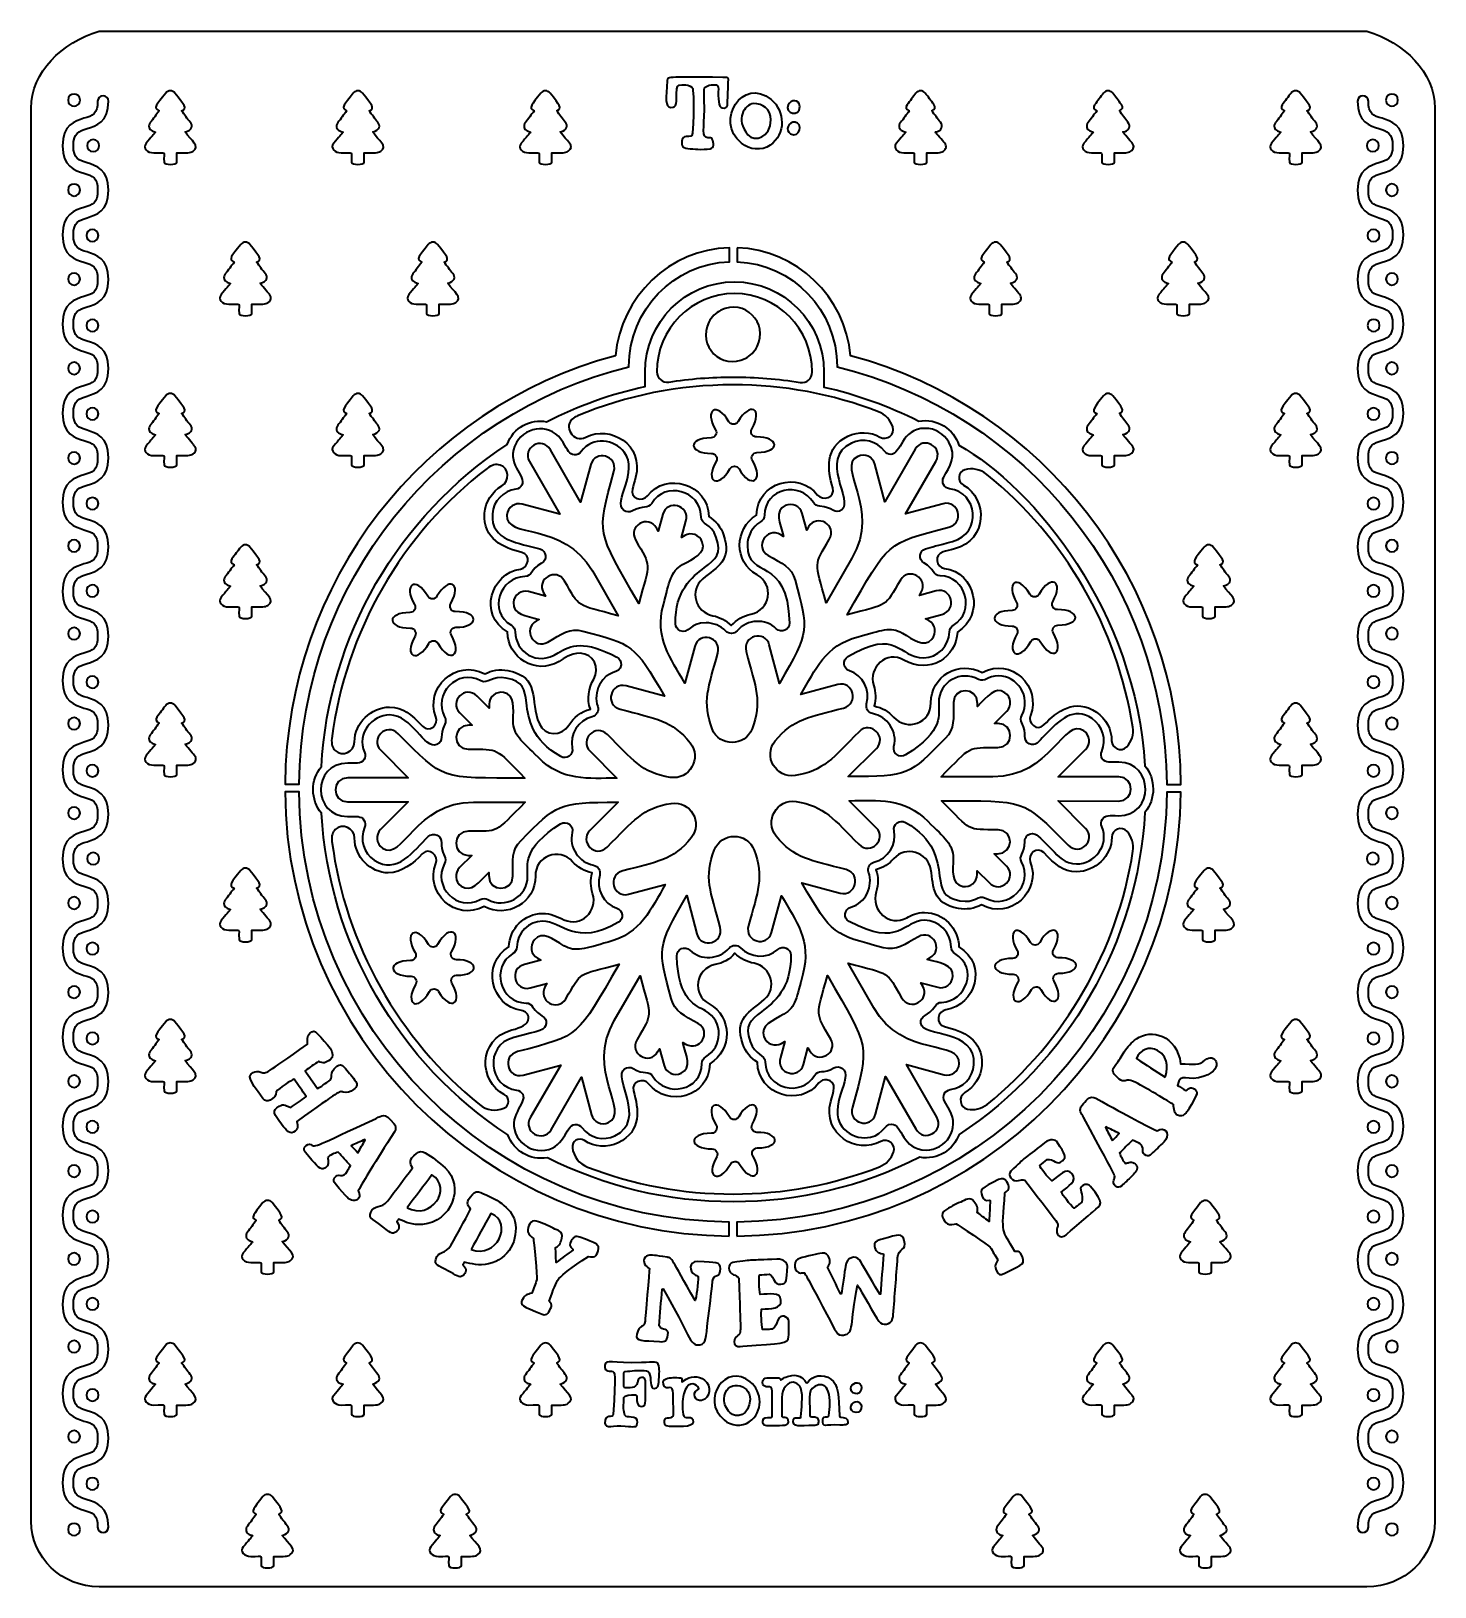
# Model space of a CAD drawing. Header units: inches. Extents: x 1 to 6, y -20.83 to -15.29.
import ezdxf

# ---------------------------------------------------------------- set-up
doc = ezdxf.new("R2010")
doc.units = ezdxf.units.IN
doc.header["$MEASUREMENT"] = 0
doc.layers.add('_U+0421_U+043B_U+043E_U+0439 1', color=7, linetype='Continuous')

# ---------------------------------------------------------------- blocks, each defined once
blk = doc.blocks.new('block 3')
at = {"layer": '_U+0421_U+043B_U+043E_U+0439 1', "color": 7, "lineweight": 35, "true_color": 0xffffff}
for points in [[(3.5581, -20.2383), (3.5312, -20.2564), (3.4944, -20.2533), (3.4682, -20.2316), (3.3806, -20.1587), (3.475, -20.0245), (3.5615, -20.0955), (3.6044, -20.1307), (3.6092, -20.2039), (3.5581, -20.2383)], [(3.5607, -20.1589), (3.5631, -20.1002), (3.4712, -20.0843), (3.4686, -20.1566), (3.4679, -20.1757), (3.4765, -20.1913), (3.4888, -20.2054), (3.5098, -20.2293), (3.5593, -20.2147), (3.5607, -20.1589)]]:
    blk.add_open_spline(points, degree=3, knots=[0, 0, 0, 0, 1, 1, 1, 2, 2, 2, 3, 3, 3, 3], dxfattribs=at)
blk = doc.blocks.new('block 2')
at = {"layer": '_U+0421_U+043B_U+043E_U+0439 1', "color": 7, "lineweight": 35, "true_color": 0xffffff}
for points, knots in [([(3.2354, -20.0388), (3.2377, -20.0475), (3.2379, -20.0567), (3.2375, -20.0656), (3.2358, -20.1017), (3.2348, -20.113), (3.2272, -20.117), (3.2037, -20.1293), (3.2095, -20.0933), (3.2041, -20.0717), (3.2009, -20.059), (3.1971, -20.0557), (3.1838, -20.0552), (3.1608, -20.0545), (3.138, -20.0564), (3.1151, -20.0592), (3.1089, -20.06), (3.1111, -20.0643), (3.1111, -20.0882), (3.1111, -20.0882), (3.1111, -20.0882), (3.1112, -20.0882), (3.1112, -20.1122), (3.1088, -20.117), (3.1157, -20.1171), (3.1286, -20.1173), (3.1543, -20.1219), (3.1601, -20.0967), (3.1605, -20.095), (3.1609, -20.0934), (3.161, -20.0917), (3.1614, -20.0813), (3.1727, -20.078), (3.1807, -20.0809), (3.192, -20.085), (3.1872, -20.1008), (3.188, -20.135), (3.1886, -20.1649), (3.1906, -20.1832), (3.174, -20.1841), (3.1572, -20.185), (3.1573, -20.1659), (3.1573, -20.1506), (3.1573, -20.1434), (3.1554, -20.1413), (3.1479, -20.1415), (3.1411, -20.1416), (3.1111, -20.1442), (3.1113, -20.1511), (3.1118, -20.1687), (3.108, -20.1863), (3.112, -20.2039), (3.116, -20.222), (3.1172, -20.2191), (3.1472, -20.223), (3.1601, -20.2247), (3.1609, -20.2362), (3.1579, -20.2488), (3.156, -20.2565), (3.1484, -20.2572), (3.1164, -20.2532), (3.0729, -20.2478), (3.0453, -20.2651), (3.0438, -20.2425), (3.0414, -20.2078), (3.0725, -20.2264), (3.0733, -20.2114), (3.0819, -20.064), (3.083, -20.0597), (3.0671, -20.0583), (3.0568, -20.0573), (3.041, -20.0587), (3.0439, -20.0365), (3.047, -20.0121), (3.0679, -20.0323), (3.1746, -20.0273), (3.2206, -20.0251), (3.2311, -20.0222), (3.2354, -20.0388)], [0, 0, 0, 0, 1, 1, 1, 2, 2, 2, 3, 3, 3, 4, 4, 4, 5, 5, 5, 6, 6, 6, 7, 7, 7, 8, 8, 8, 9, 9, 9, 10, 10, 10, 11, 11, 11, 12, 12, 12, 13, 13, 13, 14, 14, 14, 15, 15, 15, 16, 16, 16, 17, 17, 17, 18, 18, 18, 19, 19, 19, 20, 20, 20, 21, 21, 21, 22, 22, 22, 23, 23, 23, 24, 24, 24, 25, 25, 25, 26, 26, 26, 26]), ([(3.3983, -20.0893), (3.3769, -20.0732), (3.3467, -20.0742), (3.3239, -20.0917), (3.322, -20.0932), (3.3204, -20.0951), (3.3174, -20.0961), (3.318, -20.0889), (3.3201, -20.0822), (3.3132, -20.0817), (3.2958, -20.0804), (3.2784, -20.0797), (3.2614, -20.0847), (3.2493, -20.0882), (3.2498, -20.1028), (3.2552, -20.1116), (3.2595, -20.1184), (3.267, -20.1175), (3.2751, -20.1163), (3.2895, -20.114), (3.2864, -20.143), (3.2883, -20.2136), (3.2887, -20.2286), (3.2577, -20.2192), (3.2562, -20.2306), (3.2546, -20.2436), (3.2557, -20.2543), (3.2738, -20.2544), (3.3227, -20.2548), (3.3668, -20.2589), (3.3565, -20.2303), (3.3501, -20.2125), (3.3261, -20.2344), (3.3225, -20.2119), (3.3186, -20.1875), (3.3195, -20.1631), (3.3248, -20.139), (3.3342, -20.0958), (3.3641, -20.0975), (3.3754, -20.1138), (3.3796, -20.1199), (3.3791, -20.1218), (3.3726, -20.1251), (3.3519, -20.1355), (3.3653, -20.1664), (3.3882, -20.1618), (3.4211, -20.1553), (3.4239, -20.1086), (3.3983, -20.0893)], [0, 0, 0, 0, 1, 1, 1, 2, 2, 2, 3, 3, 3, 4, 4, 4, 5, 5, 5, 6, 6, 6, 7, 7, 7, 8, 8, 8, 9, 9, 9, 10, 10, 10, 11, 11, 11, 12, 12, 12, 13, 13, 13, 14, 14, 14, 15, 15, 15, 16, 16, 16, 16]), ([(3.8838, -20.2219), (3.8807, -20.2215), (3.8793, -20.2202), (3.8792, -20.2171), (3.8762, -20.1463), (3.8763, -20.107), (3.8486, -20.0862), (3.8192, -20.0642), (3.783, -20.0739), (3.765, -20.098), (3.7634, -20.1002), (3.7627, -20.1006), (3.7609, -20.0978), (3.7474, -20.077), (3.7303, -20.0699), (3.7098, -20.0734), (3.6954, -20.0758), (3.6814, -20.0798), (3.6699, -20.0901), (3.6684, -20.0862), (3.6677, -20.0818), (3.6627, -20.082), (3.6314, -20.0827), (3.6048, -20.075), (3.6052, -20.0991), (3.6053, -20.1072), (3.6102, -20.1123), (3.6186, -20.1131), (3.6372, -20.1149), (3.6395, -20.1137), (3.6395, -20.1286), (3.6396, -20.226), (3.6424, -20.2221), (3.632, -20.2227), (3.62, -20.2233), (3.6069, -20.22), (3.6061, -20.2361), (3.6052, -20.2555), (3.6207, -20.2532), (3.6395, -20.2524), (3.6788, -20.2507), (3.7004, -20.2576), (3.6954, -20.2311), (3.6941, -20.2243), (3.6914, -20.2221), (3.6844, -20.2218), (3.6705, -20.2212), (3.6747, -20.2246), (3.6745, -20.1993), (3.6742, -20.146), (3.6707, -20.1257), (3.6949, -20.1039), (3.7096, -20.0907), (3.7343, -20.0987), (3.7412, -20.1182), (3.7517, -20.1479), (3.7425, -20.1914), (3.742, -20.22), (3.7418, -20.2293), (3.7207, -20.2171), (3.7159, -20.2293), (3.7112, -20.2412), (3.7186, -20.2522), (3.7314, -20.2521), (3.7966, -20.2516), (3.801, -20.2526), (3.803, -20.2446), (3.804, -20.2402), (3.8046, -20.2358), (3.8035, -20.2312), (3.8013, -20.2223), (3.7984, -20.2204), (3.7807, -20.22), (3.7739, -20.2198), (3.7739, -20.2199), (3.7738, -20.2129), (3.7728, -20.1418), (3.7629, -20.1216), (3.8044, -20.107), (3.8128, -20.104), (3.8308, -20.1069), (3.8389, -20.1298), (3.8491, -20.1584), (3.8454, -20.1874), (3.8414, -20.2164), (3.841, -20.2199), (3.8383, -20.2203), (3.8356, -20.2206), (3.8279, -20.2215), (3.8206, -20.2184), (3.82, -20.2298), (3.8184, -20.2628), (3.8265, -20.2463), (3.8802, -20.2498), (3.8873, -20.2503), (3.8947, -20.2498), (3.9018, -20.2484), (3.9058, -20.2476), (3.9086, -20.2454), (3.9094, -20.2413), (3.9125, -20.2238), (3.8933, -20.223), (3.8838, -20.2219)], [0, 0, 0, 0, 1, 1, 1, 2, 2, 2, 3, 3, 3, 4, 4, 4, 5, 5, 5, 6, 6, 6, 7, 7, 7, 8, 8, 8, 9, 9, 9, 10, 10, 10, 11, 11, 11, 12, 12, 12, 13, 13, 13, 14, 14, 14, 15, 15, 15, 16, 16, 16, 17, 17, 17, 18, 18, 18, 19, 19, 19, 20, 20, 20, 21, 21, 21, 22, 22, 22, 23, 23, 23, 24, 24, 24, 25, 25, 25, 26, 26, 26, 27, 27, 27, 28, 28, 28, 29, 29, 29, 30, 30, 30, 31, 31, 31, 32, 32, 32, 33, 33, 33, 34, 34, 34, 34]), ([(3.9574, -20.1173), (3.9574, -20.0923), (3.9285, -20.0959), (3.9212, -20.1117), (3.9086, -20.1384), (3.9576, -20.153), (3.9574, -20.1173)], [0, 0, 0, 0, 1, 1, 1, 2, 2, 2, 2]), ([(3.9431, -20.166), (3.922, -20.164), (3.9099, -20.192), (3.9285, -20.2023), (3.9585, -20.2188), (3.9683, -20.1684), (3.9431, -20.166)], [0, 0, 0, 0, 1, 1, 1, 2, 2, 2, 2])]:
    blk.add_open_spline(points, degree=3, knots=knots, dxfattribs=at)
at = {"layer": '_U+0421_U+043B_U+043E_U+0439 1'}
blk.add_blockref('block 3', (0, 0), dxfattribs=at)
blk = doc.blocks.new('block 4')
at = {"layer": '_U+0421_U+043B_U+043E_U+0439 1', "color": 7, "lineweight": 35, "true_color": 0xffffff}
for points in [[(3.5299, -15.6839), (3.5597, -15.7088), (3.6014, -15.7123), (3.6319, -15.6916), (3.6898, -15.6525), (3.6848, -15.5691), (3.6358, -15.5286), (3.5354, -15.4459), (3.4325, -15.6025), (3.5299, -15.6839)], [(3.5732, -15.5433), (3.6044, -15.5415), (3.6364, -15.563), (3.6349, -15.601), (3.6334, -15.6646), (3.5772, -15.6814), (3.5533, -15.654), (3.5062, -15.6002), (3.5413, -15.5452), (3.5732, -15.5433)]]:
    blk.add_open_spline(points, degree=3, knots=[0, 0, 0, 0, 1, 1, 1, 2, 2, 2, 3, 3, 3, 3], dxfattribs=at)
blk = doc.blocks.new('block 5')
at = {"layer": '_U+0421_U+043B_U+043E_U+0439 1', "color": 7, "lineweight": 35, "true_color": 0xffffff}
for points, knots in [([(2.4744, -19.3337), (2.4527, -19.3133), (2.4292, -19.2954), (2.4033, -19.2806), (2.3916, -19.2738), (2.3819, -19.2742), (2.3722, -19.2823), (2.3428, -19.3067), (2.3494, -19.3151), (2.3584, -19.334), (2.329, -19.373), (2.2998, -19.4122), (2.27, -19.4508), (2.2463, -19.4817), (2.2236, -19.4614), (2.2096, -19.4927), (2.2048, -19.5036), (2.2065, -19.5102), (2.2167, -19.5174), (2.278, -19.5607), (2.2816, -19.5716), (2.2955, -19.5644), (2.312, -19.556), (2.3147, -19.5432), (2.3036, -19.5277), (2.3032, -19.5271), (2.3031, -19.5262), (2.3027, -19.5247), (2.3044, -19.5224), (2.3064, -19.5197), (2.3089, -19.5164), (2.3334, -19.5266), (2.358, -19.5386), (2.3937, -19.5354), (2.4979, -19.526), (2.5455, -19.4006), (2.4744, -19.3337)], [0, 0, 0, 0, 1, 1, 1, 2, 2, 2, 3, 3, 3, 4, 4, 4, 5, 5, 5, 6, 6, 6, 7, 7, 7, 8, 8, 8, 9, 9, 9, 10, 10, 10, 11, 11, 11, 12, 12, 12, 12]), ([(2.3394, -19.4756), (2.3688, -19.4367), (2.3977, -19.3983), (2.4276, -19.3587), (2.5037, -19.4058), (2.4239, -19.5228), (2.3394, -19.4756)], [0, 0, 0, 0, 1, 1, 1, 2, 2, 2, 2])]:
    blk.add_open_spline(points, degree=3, knots=knots, dxfattribs=at)
blk = doc.blocks.new('block 6')
at = {"layer": '_U+0421_U+043B_U+043E_U+0439 1', "color": 7, "lineweight": 35, "true_color": 0xffffff}
for points, knots in [([(2.6023, -19.422), (2.5898, -19.417), (2.5802, -19.4187), (2.5718, -19.4281), (2.5463, -19.4567), (2.5541, -19.4639), (2.5656, -19.4813), (2.5422, -19.5242), (2.519, -19.5671), (2.4951, -19.6097), (2.476, -19.6437), (2.4507, -19.6266), (2.4414, -19.6597), (2.4358, -19.6796), (2.4465, -19.6798), (2.487, -19.7015), (2.5151, -19.7165), (2.5249, -19.7268), (2.5367, -19.7184), (2.5518, -19.7076), (2.5527, -19.6946), (2.5394, -19.6809), (2.5389, -19.6803), (2.5387, -19.6795), (2.5381, -19.678), (2.5394, -19.6755), (2.541, -19.6726), (2.543, -19.669), (2.5679, -19.6752), (2.5942, -19.684), (2.6297, -19.6755), (2.7014, -19.6584), (2.7378, -19.5894), (2.7227, -19.5233), (2.7112, -19.4735), (2.6499, -19.4408), (2.6023, -19.422)], [0, 0, 0, 0, 1, 1, 1, 2, 2, 2, 3, 3, 3, 4, 4, 4, 5, 5, 5, 6, 6, 6, 7, 7, 7, 8, 8, 8, 9, 9, 9, 10, 10, 10, 11, 11, 11, 12, 12, 12, 12]), ([(2.5673, -19.6242), (2.5908, -19.5814), (2.6138, -19.5393), (2.6377, -19.4958), (2.7197, -19.5315), (2.6577, -19.6586), (2.5673, -19.6242)], [0, 0, 0, 0, 1, 1, 1, 2, 2, 2, 2])]:
    blk.add_open_spline(points, degree=3, knots=knots, dxfattribs=at)
blk = doc.blocks.new('block 7')
at = {"layer": '_U+0421_U+043B_U+043E_U+0439 1', "color": 7, "lineweight": 35, "true_color": 0xffffff}
for points, knots in [([(2.839, -19.2976), (3.0452, -19.4018), (3.2677, -19.4547), (3.5005, -19.4547), (3.7345, -19.4547), (3.9581, -19.4012), (4.1652, -19.2959), (4.2291, -19.3073), (4.2859, -19.2697), (4.3053, -19.2147), (4.6945, -18.9593), (4.9416, -18.5308), (4.967, -18.0675), (5.0065, -18.0217), (5.0061, -17.9471), (4.9668, -17.9013), (4.9358, -17.3555), (4.5735, -16.9087), (4.3045, -16.7601), (4.2866, -16.7024), (4.2275, -16.6627), (4.162, -16.6742), (4.0534, -16.6194), (3.9403, -16.5789), (3.8235, -16.5527), (3.8235, -16.5527), (3.8235, -16.4984), (3.8235, -16.4984), (3.8235, -16.3217), (3.6808, -16.178), (3.5053, -16.178), (3.3298, -16.178), (3.187, -16.3217), (3.187, -16.4991), (3.187, -16.4991), (3.187, -16.5506), (3.187, -16.5506), (3.0656, -16.5769), (2.9481, -16.6188), (2.8355, -16.6761), (2.7787, -16.6655), (2.7176, -16.6957), (2.6953, -16.7574), (2.3065, -17.0127), (2.0593, -17.4413), (2.034, -17.9043), (1.9945, -17.95), (1.9949, -18.0247), (2.0342, -18.0705), (2.0605, -18.5336), (2.3085, -18.9617), (2.6981, -19.2163), (2.719, -19.2739), (2.7773, -19.3085), (2.839, -19.2976)], [0, 0, 0, 0, 1, 1, 1, 2, 2, 2, 3, 3, 3, 4, 4, 4, 5, 5, 5, 6, 6, 6, 7, 7, 7, 8, 8, 8, 9, 9, 9, 10, 10, 10, 11, 11, 11, 12, 12, 12, 13, 13, 13, 14, 14, 14, 15, 15, 15, 16, 16, 16, 17, 17, 17, 18, 18, 18, 18]), ([(3.5053, -16.2197), (3.6578, -16.2197), (3.7819, -16.3447), (3.7819, -16.4991), (3.7819, -16.4991), (3.7819, -16.4999), (3.7819, -16.4999), (3.7819, -16.5226), (3.7616, -16.54), (3.7392, -16.5364), (3.661, -16.5237), (3.5814, -16.5172), (3.5005, -16.5172), (3.4228, -16.5172), (3.3462, -16.5232), (3.271, -16.5349), (3.2487, -16.5384), (3.2287, -16.5209), (3.2287, -16.4984), (3.2287, -16.3447), (3.3528, -16.2197), (3.5053, -16.2197)], [0, 0, 0, 0, 1, 1, 1, 2, 2, 2, 3, 3, 3, 4, 4, 4, 5, 5, 5, 6, 6, 6, 7, 7, 7, 7]), ([(2.9333, -16.6621), (2.937, -16.6597), (2.9413, -16.6575), (2.9461, -16.6555), (3.1213, -16.5821), (3.3072, -16.5449), (3.5005, -16.5449), (3.6801, -16.5449), (3.8535, -16.5771), (4.0179, -16.6406), (4.043, -16.6503), (4.0613, -16.6706), (4.0693, -16.6946), (4.0783, -16.7219), (4.0484, -16.745), (4.0233, -16.7309), (3.9892, -16.7118), (3.947, -16.7095), (3.9095, -16.7276), (3.8252, -16.7681), (3.8373, -16.8478), (3.8551, -16.9119), (3.8647, -16.9466), (3.8192, -16.9599), (3.8014, -16.9372), (3.7344, -16.8519), (3.5858, -16.8893), (3.5841, -17.0091), (3.5038, -17.0573), (3.5023, -17.1755), (3.5855, -17.2218), (3.6481, -17.2565), (3.634, -17.3477), (3.5638, -17.3619), (3.5374, -17.3673), (3.5126, -17.381), (3.494, -17.4024), (3.4757, -17.3837), (3.4525, -17.3717), (3.428, -17.367), (3.3652, -17.3548), (3.3435, -17.2767), (3.3925, -17.2356), (3.4433, -17.193), (3.4981, -17.1715), (3.4662, -17.079), (3.4566, -17.0512), (3.4378, -17.0286), (3.4141, -17.014), (3.4116, -16.8964), (3.262, -16.8535), (3.195, -16.9403), (3.1771, -16.9636), (3.1327, -16.9495), (3.1418, -16.9158), (3.145, -16.9037), (3.1487, -16.8902), (3.1528, -16.8745), (3.1847, -16.7577), (3.0611, -16.6859), (2.9762, -16.7315), (2.9316, -16.7555), (2.8909, -16.6898), (2.9333, -16.6621)], [0, 0, 0, 0, 1, 1, 1, 2, 2, 2, 3, 3, 3, 4, 4, 4, 5, 5, 5, 6, 6, 6, 7, 7, 7, 8, 8, 8, 9, 9, 9, 10, 10, 10, 11, 11, 11, 12, 12, 12, 13, 13, 13, 14, 14, 14, 15, 15, 15, 16, 16, 16, 17, 17, 17, 18, 18, 18, 19, 19, 19, 20, 20, 20, 21, 21, 21, 21]), ([(2.7318, -19.2231), (2.6897, -19.1503), (2.7677, -19.1045), (2.7511, -19.0717), (2.7469, -19.0633), (2.7387, -19.0577), (2.7294, -19.0566), (2.631, -19.0458), (2.6106, -18.8983), (2.719, -18.8694), (2.8165, -18.8435), (2.8316, -18.8437), (2.8345, -18.8201), (2.8379, -18.791), (2.8095, -18.7967), (2.7864, -18.7597), (2.7814, -18.7517), (2.7727, -18.7468), (2.7633, -18.7466), (2.6699, -18.7451), (2.6359, -18.6187), (2.7162, -18.5704), (2.7243, -18.5655), (2.7294, -18.5569), (2.7296, -18.5474), (2.7311, -18.4965), (2.7724, -18.4551), (2.8216, -18.4551), (2.8904, -18.4551), (2.9388, -18.5483), (3.0916, -18.4591), (3.1122, -18.447), (3.1089, -18.4161), (3.0862, -18.4087), (3.0385, -18.3932), (3.0111, -18.3403), (3.0251, -18.2907), (3.0296, -18.2751), (3.0196, -18.2589), (3.0037, -18.2559), (2.9515, -18.2458), (2.9141, -18.1926), (2.9277, -18.1392), (2.9338, -18.1149), (2.9072, -18.0956), (2.8861, -18.1087), (2.7494, -18.1938), (2.7684, -18.258), (2.7684, -18.2951), (2.7684, -18.371), (2.6876, -18.4116), (2.627, -18.378), (2.6186, -18.3734), (2.6084, -18.3734), (2.6, -18.378), (2.5168, -18.4244), (2.4287, -18.3308), (2.4726, -18.2495), (2.477, -18.2414), (2.477, -18.2316), (2.4727, -18.2234), (2.4513, -18.1828), (2.4727, -18.162), (2.4462, -18.1488), (2.4358, -18.1436), (2.4232, -18.1455), (2.4147, -18.1535), (2.3637, -18.2019), (2.3032, -18.2932), (2.2219, -18.2379), (2.1842, -18.2121), (2.1699, -18.1631), (2.1878, -18.1213), (2.1915, -18.1127), (2.1906, -18.1029), (2.1855, -18.0951), (2.175, -18.0791), (2.1605, -18.0826), (2.1265, -18.0826), (2.0024, -18.0823), (1.9983, -17.8923), (2.128, -17.8923), (2.128, -17.8923), (2.162, -17.8924), (2.162, -17.8924), (2.1822, -17.8924), (2.1956, -17.8719), (2.1876, -17.8536), (2.1583, -17.7863), (2.215, -17.7206), (2.2769, -17.7206), (2.3587, -17.7206), (2.3995, -17.8459), (2.4452, -17.8263), (2.4724, -17.8147), (2.453, -17.7921), (2.4731, -17.7539), (2.4775, -17.7456), (2.4774, -17.7356), (2.4728, -17.7274), (2.429, -17.6484), (2.5179, -17.553), (2.6023, -17.599), (2.628, -17.6131), (2.6391, -17.5789), (2.6926, -17.5894), (2.7542, -17.6014), (2.7575, -17.6269), (2.7643, -17.6778), (2.7716, -17.7333), (2.7816, -17.8092), (2.8864, -17.8686), (2.9071, -17.8803), (2.9322, -17.8621), (2.9273, -17.8387), (2.917, -17.7896), (2.949, -17.7394), (2.9987, -17.7269), (3.0145, -17.7229), (3.0235, -17.7062), (3.0181, -17.6909), (3.0094, -17.6657), (3.0117, -17.6373), (3.0244, -17.613), (3.0541, -17.5562), (3.0977, -17.5781), (3.1014, -17.5426), (3.1026, -17.5313), (3.0968, -17.5204), (3.0868, -17.5151), (2.9705, -17.4539), (2.9224, -17.4701), (2.8773, -17.4998), (2.8001, -17.5506), (2.7252, -17.4939), (2.7242, -17.4247), (2.7241, -17.4151), (2.719, -17.4062), (2.7107, -17.4012), (2.6254, -17.3503), (2.6703, -17.2299), (2.7582, -17.2276), (2.7844, -17.2269), (2.7786, -17.2013), (2.8175, -17.1804), (2.8394, -17.1687), (2.836, -17.1363), (2.8122, -17.1293), (2.7399, -17.108), (2.6357, -17.1013), (2.6429, -17.0045), (2.6463, -16.9591), (2.6816, -16.9222), (2.7268, -16.9168), (2.7361, -16.9157), (2.7442, -16.9101), (2.7484, -16.9017), (2.7652, -16.8683), (2.686, -16.8246), (2.729, -16.7504), (2.7642, -16.6893), (2.8554, -16.6812), (2.8954, -16.7507), (2.9117, -16.7791), (2.916, -16.793), (2.9349, -16.7941), (2.9445, -16.7946), (2.9533, -16.7902), (2.9588, -16.7828), (3.0004, -16.7266), (3.078, -16.7393), (3.1123, -16.7842), (3.1662, -16.8546), (3.071, -16.9622), (3.1113, -16.9921), (3.1202, -16.9987), (3.1322, -16.9994), (3.1418, -16.9938), (3.1792, -16.972), (3.197, -16.9893), (3.2104, -16.967), (3.2581, -16.8877), (3.3843, -16.9199), (3.3863, -17.0146), (3.3869, -17.0437), (3.4223, -17.0368), (3.4399, -17.088), (3.4605, -17.1478), (3.4397, -17.1638), (3.3983, -17.1956), (3.3538, -17.2297), (3.2929, -17.2765), (3.2952, -17.3959), (3.2954, -17.4068), (3.302, -17.4165), (3.312, -17.4209), (3.3419, -17.4338), (3.346, -17.3925), (3.4039, -17.3925), (3.4304, -17.3925), (3.4559, -17.4031), (3.474, -17.4218), (3.4854, -17.4335), (3.5044, -17.4329), (3.515, -17.4206), (3.5505, -17.3796), (3.6152, -17.3752), (3.6541, -17.4134), (3.6718, -17.4308), (3.7022, -17.4177), (3.7013, -17.3926), (3.6926, -17.1474), (3.5521, -17.2414), (3.5512, -17.117), (3.551, -17.0822), (3.5686, -17.0508), (3.5984, -17.0329), (3.6066, -17.028), (3.6117, -17.0191), (3.6119, -17.0095), (3.6133, -16.9125), (3.7385, -16.8867), (3.7862, -16.9638), (3.791, -16.9717), (3.7995, -16.9767), (3.8087, -16.977), (3.8542, -16.9787), (3.8631, -17.0082), (3.8875, -16.9905), (3.9303, -16.9595), (3.8038, -16.8092), (3.9216, -16.7526), (3.9642, -16.732), (4.013, -16.746), (4.0395, -16.7813), (4.0448, -16.7883), (4.053, -16.7924), (4.0617, -16.7924), (4.1011, -16.7924), (4.0978, -16.6999), (4.1847, -16.6999), (4.2195, -16.6999), (4.2519, -16.7186), (4.2693, -16.7486), (4.298, -16.7986), (4.2715, -16.8376), (4.2506, -16.8735), (4.2406, -16.8908), (4.2517, -16.9128), (4.2716, -16.9151), (4.3699, -16.9259), (4.3904, -17.0736), (4.2819, -17.1024), (4.2274, -17.117), (4.2069, -17.1223), (4.1862, -17.1285), (4.1628, -17.1354), (4.1591, -17.1671), (4.1803, -17.1792), (4.2177, -17.2005), (4.2117, -17.2247), (4.2377, -17.2251), (4.3309, -17.2266), (4.3651, -17.3528), (4.2847, -17.4015), (4.2767, -17.4063), (4.2716, -17.415), (4.2713, -17.4244), (4.2698, -17.4753), (4.2286, -17.5168), (4.1794, -17.5168), (4.087, -17.5168), (4.0867, -17.4072), (3.9092, -17.5129), (3.8887, -17.5251), (3.8922, -17.5558), (3.9148, -17.5632), (3.9622, -17.5785), (3.9896, -17.6316), (3.9759, -17.6813), (3.9716, -17.6969), (3.9815, -17.7129), (3.9974, -17.716), (4.0498, -17.7261), (4.0869, -17.7793), (4.0733, -17.8327), (4.0671, -17.8569), (4.0938, -17.8764), (4.115, -17.863), (4.253, -17.7762), (4.2326, -17.7183), (4.2326, -17.6766), (4.2326, -17.6009), (4.3126, -17.5602), (4.3741, -17.5938), (4.3975, -17.6065), (4.4055, -17.5812), (4.4465, -17.5812), (4.511, -17.5812), (4.5647, -17.6555), (4.5284, -17.7223), (4.524, -17.7305), (4.5239, -17.7404), (4.5284, -17.7486), (4.5496, -17.7883), (4.5282, -17.8099), (4.5549, -17.8231), (4.5767, -17.8338), (4.5901, -17.815), (4.6084, -17.7954), (4.6625, -17.7374), (4.7138, -17.6895), (4.7791, -17.7338), (4.8169, -17.7597), (4.8312, -17.8087), (4.8132, -17.8503), (4.8053, -17.8686), (4.8186, -17.889), (4.8386, -17.8891), (4.8386, -17.8891), (4.8745, -17.8893), (4.8745, -17.8893), (4.9988, -17.8893), (5.0025, -18.0794), (4.8728, -18.0794), (4.84, -18.0794), (4.8259, -18.0762), (4.8156, -18.092), (4.8104, -18.0998), (4.8096, -18.1097), (4.8134, -18.1183), (4.8429, -18.1855), (4.786, -18.2512), (4.7239, -18.2512), (4.6816, -18.2512), (4.6584, -18.2228), (4.6369, -18.2014), (4.583, -18.1473), (4.5808, -18.1433), (4.5667, -18.1433), (4.5514, -18.1433), (4.539, -18.1557), (4.539, -18.1711), (4.539, -18.2166), (4.5155, -18.2215), (4.5281, -18.2443), (4.573, -18.3251), (4.4806, -18.418), (4.3988, -18.3727), (4.3732, -18.3586), (4.3613, -18.3928), (4.3084, -18.3824), (4.2466, -18.3704), (4.2431, -18.3446), (4.2361, -18.2931), (4.2285, -18.2378), (4.2182, -18.162), (4.1146, -18.1033), (4.0939, -18.0915), (4.0688, -18.1098), (4.0737, -18.1332), (4.084, -18.1821), (4.0519, -18.2322), (4.0022, -18.245), (3.9864, -18.249), (3.9775, -18.2657), (3.9829, -18.281), (4.0001, -18.3304), (3.9736, -18.3901), (3.9196, -18.4053), (3.8956, -18.412), (3.892, -18.4448), (3.9141, -18.4565), (4.0938, -18.5524), (4.1061, -18.452), (4.1824, -18.452), (4.2338, -18.452), (4.2761, -18.4947), (4.2769, -18.5471), (4.277, -18.5568), (4.2821, -18.5656), (4.2904, -18.5706), (4.3756, -18.6217), (4.3308, -18.7417), (4.2427, -18.7443), (4.2335, -18.7445), (4.2249, -18.7494), (4.22, -18.7573), (4.196, -18.7956), (4.1659, -18.7886), (4.169, -18.8186), (4.1744, -18.871), (4.3678, -18.8372), (4.3581, -18.9672), (4.3547, -19.0126), (4.3193, -19.0495), (4.2741, -19.055), (4.2544, -19.0574), (4.2434, -19.0792), (4.2534, -19.0965), (4.2534, -19.0965), (4.2713, -19.1274), (4.2713, -19.1274), (4.3099, -19.1945), (4.2585, -19.2702), (4.1877, -19.2702), (4.1009, -19.2702), (4.1039, -19.1777), (4.0646, -19.1777), (4.0351, -19.1777), (4.0327, -19.2267), (3.9688, -19.2267), (3.938, -19.2267), (3.9074, -19.2118), (3.8891, -19.1878), (3.834, -19.1157), (3.9307, -19.0099), (3.8898, -18.9796), (3.881, -18.973), (3.8689, -18.9722), (3.8591, -18.978), (3.8225, -18.9996), (3.8042, -18.9823), (3.7907, -19.0046), (3.7429, -19.084), (3.6167, -19.0518), (3.6146, -18.9571), (3.614, -18.928), (3.5788, -18.9349), (3.5611, -18.8838), (3.5406, -18.8246), (3.5611, -18.809), (3.6018, -18.7778), (3.6462, -18.7437), (3.7071, -18.697), (3.7059, -18.5762), (3.7057, -18.5524), (3.6774, -18.5399), (3.6596, -18.5557), (3.6209, -18.5902), (3.5618, -18.5858), (3.5269, -18.5499), (3.5156, -18.5382), (3.4966, -18.5388), (3.486, -18.5511), (3.4509, -18.5918), (3.3861, -18.5967), (3.3468, -18.5584), (3.329, -18.541), (3.2988, -18.5542), (3.2997, -18.5793), (3.3053, -18.7395), (3.3698, -18.7564), (3.4022, -18.7744), (3.4686, -18.8129), (3.4626, -18.9031), (3.4027, -18.9387), (3.3944, -18.9436), (3.3892, -18.9525), (3.3891, -18.9622), (3.3877, -19.0597), (3.262, -19.0847), (3.2148, -19.0079), (3.2011, -18.9855), (3.1823, -19.0035), (3.1444, -18.9801), (3.1347, -18.9741), (3.1225, -18.9747), (3.1135, -18.9812), (3.0707, -19.0123), (3.1971, -19.1625), (3.0794, -19.2192), (3.0396, -19.2385), (2.9899, -19.2283), (2.9615, -19.1904), (2.956, -19.1831), (2.9472, -19.1787), (2.9376, -19.1793), (2.9007, -19.1815), (2.902, -19.2719), (2.8163, -19.2719), (2.7815, -19.2719), (2.7491, -19.2532), (2.7318, -19.2231)], [0, 0, 0, 0, 1, 1, 1, 2, 2, 2, 3, 3, 3, 4, 4, 4, 5, 5, 5, 6, 6, 6, 7, 7, 7, 8, 8, 8, 9, 9, 9, 10, 10, 10, 11, 11, 11, 12, 12, 12, 13, 13, 13, 14, 14, 14, 15, 15, 15, 16, 16, 16, 17, 17, 17, 18, 18, 18, 19, 19, 19, 20, 20, 20, 21, 21, 21, 22, 22, 22, 23, 23, 23, 24, 24, 24, 25, 25, 25, 26, 26, 26, 27, 27, 27, 28, 28, 28, 29, 29, 29, 30, 30, 30, 31, 31, 31, 32, 32, 32, 33, 33, 33, 34, 34, 34, 35, 35, 35, 36, 36, 36, 37, 37, 37, 38, 38, 38, 39, 39, 39, 40, 40, 40, 41, 41, 41, 42, 42, 42, 43, 43, 43, 44, 44, 44, 45, 45, 45, 46, 46, 46, 47, 47, 47, 48, 48, 48, 49, 49, 49, 50, 50, 50, 51, 51, 51, 52, 52, 52, 53, 53, 53, 54, 54, 54, 55, 55, 55, 56, 56, 56, 57, 57, 57, 58, 58, 58, 59, 59, 59, 60, 60, 60, 61, 61, 61, 62, 62, 62, 63, 63, 63, 64, 64, 64, 65, 65, 65, 66, 66, 66, 67, 67, 67, 68, 68, 68, 69, 69, 69, 70, 70, 70, 71, 71, 71, 72, 72, 72, 73, 73, 73, 74, 74, 74, 75, 75, 75, 76, 76, 76, 77, 77, 77, 78, 78, 78, 79, 79, 79, 80, 80, 80, 81, 81, 81, 82, 82, 82, 83, 83, 83, 84, 84, 84, 85, 85, 85, 86, 86, 86, 87, 87, 87, 88, 88, 88, 89, 89, 89, 90, 90, 90, 91, 91, 91, 92, 92, 92, 93, 93, 93, 94, 94, 94, 95, 95, 95, 96, 96, 96, 97, 97, 97, 98, 98, 98, 99, 99, 99, 100, 100, 100, 101, 101, 101, 102, 102, 102, 103, 103, 103, 104, 104, 104, 105, 105, 105, 106, 106, 106, 107, 107, 107, 108, 108, 108, 109, 109, 109, 110, 110, 110, 111, 111, 111, 112, 112, 112, 113, 113, 113, 114, 114, 114, 115, 115, 115, 116, 116, 116, 117, 117, 117, 118, 118, 118, 119, 119, 119, 120, 120, 120, 121, 121, 121, 122, 122, 122, 123, 123, 123, 124, 124, 124, 125, 125, 125, 126, 126, 126, 127, 127, 127, 128, 128, 128, 129, 129, 129, 130, 130, 130, 131, 131, 131, 132, 132, 132, 133, 133, 133, 134, 134, 134, 135, 135, 135, 136, 136, 136, 137, 137, 137, 138, 138, 138, 139, 139, 139, 140, 140, 140, 141, 141, 141, 142, 142, 142, 143, 143, 143, 144, 144, 144, 145, 145, 145, 146, 146, 146, 147, 147, 147, 148, 148, 148, 149, 149, 149, 150, 150, 150, 151, 151, 151, 152, 152, 152, 153, 153, 153, 154, 154, 154, 155, 155, 155, 156, 156, 156, 157, 157, 157, 158, 158, 158, 159, 159, 159, 160, 160, 160, 161, 161, 161, 161]), ([(2.0711, -17.8046), (2.1193, -17.4247), (2.3195, -17.0764), (2.6238, -16.8425), (2.6416, -16.8288), (2.6569, -16.8265), (2.6701, -16.8307), (2.703, -16.8411), (2.7061, -16.8877), (2.6763, -16.9051), (2.6423, -16.925), (2.6183, -16.9608), (2.6152, -17.0024), (2.6082, -17.0957), (2.6835, -17.1251), (2.7478, -17.1418), (2.7829, -17.1509), (2.7711, -17.197), (2.7428, -17.201), (2.637, -17.2162), (2.5925, -17.363), (2.6965, -17.4251), (2.6977, -17.5159), (2.7951, -17.5795), (2.8805, -17.5306), (2.9004, -17.5192), (2.9185, -17.5008), (2.9561, -17.5011), (3.0022, -17.5015), (3.0277, -17.5537), (3.0038, -17.5931), (2.9846, -17.6247), (2.9796, -17.6644), (2.9919, -17.6999), (2.959, -17.7083), (2.9318, -17.7296), (2.9152, -17.7572), (2.8906, -17.7982), (2.8293, -17.7959), (2.8102, -17.7521), (2.7737, -17.6685), (2.8171, -17.5853), (2.6978, -17.5622), (2.6694, -17.5566), (2.6406, -17.5611), (2.6156, -17.5747), (2.512, -17.5181), (2.401, -17.6271), (2.4421, -17.7275), (2.4533, -17.7548), (2.4188, -17.786), (2.394, -17.7608), (2.3524, -17.7183), (2.3266, -17.6928), (2.2769, -17.6928), (2.2114, -17.6928), (2.1516, -17.749), (2.1518, -17.8165), (2.1519, -17.8519), (2.1082, -17.8721), (2.083, -17.8474), (2.0738, -17.8384), (2.0685, -17.8248), (2.0711, -17.8046)], [0, 0, 0, 0, 1, 1, 1, 2, 2, 2, 3, 3, 3, 4, 4, 4, 5, 5, 5, 6, 6, 6, 7, 7, 7, 8, 8, 8, 9, 9, 9, 10, 10, 10, 11, 11, 11, 12, 12, 12, 13, 13, 13, 14, 14, 14, 15, 15, 15, 16, 16, 16, 17, 17, 17, 18, 18, 18, 19, 19, 19, 20, 20, 20, 21, 21, 21, 21]), ([(4.3254, -16.8476), (4.3517, -16.84), (4.3812, -16.8452), (4.404, -16.8636), (4.6824, -17.0885), (4.8689, -17.4112), (4.9241, -17.7638), (4.9282, -17.79), (4.9197, -17.8155), (4.9028, -17.8339), (4.8834, -17.8549), (4.8489, -17.8405), (4.8487, -17.8119), (4.8484, -17.773), (4.8296, -17.7347), (4.7948, -17.7109), (4.7173, -17.6582), (4.6534, -17.7091), (4.6074, -17.7561), (4.5821, -17.7819), (4.5485, -17.7486), (4.5591, -17.7222), (4.6001, -17.6208), (4.4907, -17.5118), (4.3874, -17.5694), (4.3062, -17.525), (4.2036, -17.5815), (4.2048, -17.6777), (4.2057, -17.7491), (4.1195, -17.781), (4.0718, -17.7279), (4.0541, -17.7083), (4.0302, -17.694), (4.0027, -17.6887), (4.0093, -17.6645), (4.0085, -17.6393), (4.0012, -17.6163), (3.9802, -17.55), (4.0483, -17.4902), (4.1084, -17.5252), (4.2008, -17.5788), (4.2965, -17.5143), (4.2991, -17.4252), (4.399, -17.3648), (4.3628, -17.213), (4.2532, -17.1984), (4.2237, -17.1945), (4.2147, -17.1491), (4.248, -17.1402), (4.2597, -17.1371), (4.2731, -17.1335), (4.2891, -17.1293), (4.4086, -17.0974), (4.4067, -16.9503), (4.3208, -16.902), (4.2979, -16.8891), (4.3002, -16.8548), (4.3254, -16.8476)], [0, 0, 0, 0, 1, 1, 1, 2, 2, 2, 3, 3, 3, 4, 4, 4, 5, 5, 5, 6, 6, 6, 7, 7, 7, 8, 8, 8, 9, 9, 9, 10, 10, 10, 11, 11, 11, 12, 12, 12, 13, 13, 13, 14, 14, 14, 15, 15, 15, 16, 16, 16, 17, 17, 17, 18, 18, 18, 19, 19, 19, 19]), ([(2.6834, -19.1216), (2.6553, -19.1327), (2.6222, -19.1286), (2.5971, -19.1083), (2.3088, -18.8756), (2.1193, -18.5384), (2.0716, -18.1713), (2.0689, -18.151), (2.0741, -18.1374), (2.0833, -18.1283), (2.1084, -18.1033), (2.152, -18.1238), (2.1521, -18.1593), (2.1524, -18.2263), (2.2096, -18.2831), (2.2723, -18.2831), (2.3204, -18.2831), (2.3612, -18.2485), (2.3933, -18.2158), (2.4191, -18.1895), (2.4525, -18.2233), (2.4419, -18.2495), (2.4007, -18.3516), (2.5106, -18.4597), (2.6135, -18.4023), (2.6941, -18.4469), (2.7977, -18.3899), (2.7962, -18.2943), (2.795, -18.2228), (2.8813, -18.1898), (2.9288, -18.2433), (2.9466, -18.2633), (2.9708, -18.2778), (2.9984, -18.2831), (2.9916, -18.3073), (2.9925, -18.3329), (3, -18.3563), (3.0206, -18.4195), (2.9584, -18.478), (2.898, -18.4499), (2.8741, -18.4389), (2.8511, -18.4273), (2.8216, -18.4273), (2.7571, -18.4273), (2.7038, -18.4813), (2.7019, -18.5466), (2.6025, -18.6064), (2.6377, -18.7574), (2.7463, -18.7731), (2.7603, -18.7751), (2.7722, -18.7866), (2.7719, -18.8008), (2.7715, -18.823), (2.7449, -18.8338), (2.7119, -18.8426), (2.5903, -18.8749), (2.5942, -19.027), (2.6851, -19.0723), (2.7057, -19.0826), (2.7047, -19.1132), (2.6834, -19.1216)], [0, 0, 0, 0, 1, 1, 1, 2, 2, 2, 3, 3, 3, 4, 4, 4, 5, 5, 5, 6, 6, 6, 7, 7, 7, 8, 8, 8, 9, 9, 9, 10, 10, 10, 11, 11, 11, 12, 12, 12, 13, 13, 13, 14, 14, 14, 15, 15, 15, 16, 16, 16, 17, 17, 17, 18, 18, 18, 19, 19, 19, 20, 20, 20, 20]), ([(4.9245, -18.2061), (4.8697, -18.5593), (4.6836, -18.8821), (4.405, -19.1075), (4.3849, -19.1237), (4.3594, -19.1293), (4.3355, -19.1246), (4.3072, -19.1191), (4.3014, -19.0807), (4.3261, -19.0657), (4.3594, -19.0457), (4.3827, -19.0103), (4.3858, -18.9693), (4.3927, -18.8759), (4.3177, -18.8467), (4.2531, -18.83), (4.218, -18.8208), (4.2297, -18.7749), (4.2581, -18.7708), (4.364, -18.7554), (4.4086, -18.6092), (4.3047, -18.5468), (4.3037, -18.4808), (4.2498, -18.4243), (4.1824, -18.4243), (4.1548, -18.4243), (4.136, -18.4329), (4.1188, -18.4427), (4.0578, -18.4773), (3.9893, -18.4171), (4.0101, -18.3501), (4.0179, -18.3249), (4.018, -18.2974), (4.0091, -18.2719), (4.0345, -18.2654), (4.0564, -18.2512), (4.0727, -18.2324), (4.1143, -18.1845), (4.1941, -18.209), (4.2048, -18.2715), (4.2157, -18.3354), (4.2091, -18.3915), (4.3031, -18.4097), (4.3302, -18.415), (4.3597, -18.411), (4.3853, -18.397), (4.4869, -18.4533), (4.6007, -18.3459), (4.5589, -18.2443), (4.5476, -18.2166), (4.5827, -18.1864), (4.6069, -18.211), (4.6489, -18.2537), (4.6744, -18.2789), (4.7239, -18.2789), (4.7892, -18.2789), (4.849, -18.2233), (4.8493, -18.1561), (4.8494, -18.1278), (4.8847, -18.1143), (4.9036, -18.1354), (4.9204, -18.1541), (4.9285, -18.18), (4.9245, -18.2061)], [0, 0, 0, 0, 1, 1, 1, 2, 2, 2, 3, 3, 3, 4, 4, 4, 5, 5, 5, 6, 6, 6, 7, 7, 7, 8, 8, 8, 9, 9, 9, 10, 10, 10, 11, 11, 11, 12, 12, 12, 13, 13, 13, 14, 14, 14, 15, 15, 15, 16, 16, 16, 17, 17, 17, 18, 18, 18, 19, 19, 19, 20, 20, 20, 21, 21, 21, 21]), ([(4.0721, -19.2778), (4.064, -19.301), (4.0459, -19.3203), (4.0219, -19.3297), (3.8564, -19.3942), (3.6817, -19.4269), (3.5005, -19.4269), (3.3203, -19.4269), (3.1465, -19.3946), (2.9818, -19.3307), (2.952, -19.3192), (2.9317, -19.2923), (2.9279, -19.2618), (2.9249, -19.2384), (2.951, -19.2237), (2.9707, -19.2366), (3.0063, -19.2597), (3.0521, -19.2633), (3.0915, -19.2443), (3.1757, -19.2036), (3.1636, -19.1239), (3.1459, -19.0598), (3.1362, -19.0248), (3.1818, -19.0119), (3.1995, -19.0345), (3.2662, -19.1195), (3.4152, -19.0829), (3.4169, -18.9626), (3.4983, -18.9142), (3.4977, -18.7944), (3.4154, -18.7499), (3.3524, -18.7159), (3.3661, -18.6237), (3.4364, -18.6099), (3.4632, -18.6047), (3.4884, -18.5909), (3.507, -18.5693), (3.5256, -18.5884), (3.5495, -18.6006), (3.5748, -18.6052), (3.6361, -18.6162), (3.6587, -18.6935), (3.6116, -18.7343), (3.56, -18.7791), (3.5022, -18.7985), (3.5348, -18.8929), (3.5444, -18.9205), (3.5631, -18.9431), (3.5869, -18.9577), (3.5894, -19.0752), (3.739, -19.1183), (3.8061, -19.0313), (3.8127, -19.0228), (3.8234, -19.0182), (3.8339, -19.02), (3.8747, -19.0268), (3.8569, -19.0643), (3.8481, -19.0972), (3.8166, -19.2135), (3.9409, -19.2879), (4.0265, -19.2395), (4.0515, -19.2254), (4.0815, -19.2507), (4.0721, -19.2778)], [0, 0, 0, 0, 1, 1, 1, 2, 2, 2, 3, 3, 3, 4, 4, 4, 5, 5, 5, 6, 6, 6, 7, 7, 7, 8, 8, 8, 9, 9, 9, 10, 10, 10, 11, 11, 11, 12, 12, 12, 13, 13, 13, 14, 14, 14, 15, 15, 15, 16, 16, 16, 17, 17, 17, 18, 18, 18, 19, 19, 19, 20, 20, 20, 21, 21, 21, 21])]:
    blk.add_open_spline(points, degree=3, knots=knots, dxfattribs=at)
blk = doc.blocks.new('block 8')
at = {"layer": '_U+0421_U+043B_U+043E_U+0439 1', "color": 7, "lineweight": 35, "true_color": 0xffffff}
for points, knots in [([(5.1138, -19.1377), (5.1224, -19.1274), (5.1204, -19.1303), (5.1491, -19.0771), (5.154, -19.0681), (5.1531, -19.0612), (5.147, -19.0555), (5.1335, -19.043), (5.1259, -19.049), (5.1125, -19.0587), (5.1023, -19.0521), (5.093, -19.046), (5.0837, -19.0399), (5.0923, -18.9896), (5.1186, -19.0305), (5.1788, -19.0076), (5.2549, -18.9785), (5.2144, -18.9198), (5.181, -18.9501), (5.1596, -18.9694), (5.1405, -18.9647), (5.0944, -18.9629), (5.081, -18.8605), (4.9887, -18.837), (4.9369, -18.8743), (4.9196, -18.8868), (4.905, -18.9023), (4.8933, -18.9206), (4.8836, -18.9358), (4.8759, -18.9523), (4.8632, -18.9656), (4.8612, -18.9676), (4.86, -18.9703), (4.8583, -18.9727), (4.8517, -18.9821), (4.8518, -18.9918), (4.8579, -18.9994), (4.8669, -19.0105), (4.8836, -19.0285), (4.8969, -19.0232), (4.9068, -19.0193), (4.9151, -19.0211), (4.9235, -19.0249), (4.9663, -19.0444), (5.0548, -19.099), (5.0687, -19.1081), (5.0704, -19.1225), (5.0696, -19.1443), (5.09, -19.1486), (5.0997, -19.1507), (5.1073, -19.1454), (5.1138, -19.1377)], [0, 0, 0, 0, 1, 1, 1, 2, 2, 2, 3, 3, 3, 4, 4, 4, 5, 5, 5, 6, 6, 6, 7, 7, 7, 8, 8, 8, 9, 9, 9, 10, 10, 10, 11, 11, 11, 12, 12, 12, 13, 13, 13, 14, 14, 14, 15, 15, 15, 16, 16, 16, 17, 17, 17, 17]), ([(5.0396, -19.011), (5.0042, -18.988), (4.9705, -18.966), (4.9368, -18.944), (4.9492, -18.9124), (4.9838, -18.8993), (5.0117, -18.9153), (5.0601, -18.943), (5.0431, -18.9935), (5.0396, -19.011)], [0, 0, 0, 0, 1, 1, 1, 2, 2, 2, 3, 3, 3, 3])]:
    blk.add_open_spline(points, degree=3, knots=knots, dxfattribs=at)
blk = doc.blocks.new('block 9')
at = {"layer": '_U+0421_U+043B_U+043E_U+0439 1', "color": 7, "lineweight": 35, "true_color": 0xffffff}
for points, knots in [([(5.0205, -19.1973), (5.0174, -19.1983), (5.0145, -19.1998), (5.0104, -19.2016), (4.9721, -19.1851), (4.9108, -19.1508), (4.7926, -19.0856), (4.7828, -19.0803), (4.7709, -19.0812), (4.7626, -19.0893), (4.7558, -19.0959), (4.7493, -19.1029), (4.7435, -19.1103), (4.729, -19.1285), (4.7413, -19.1397), (4.7488, -19.1536), (4.8843, -19.4056), (4.859, -19.3505), (4.8553, -19.3824), (4.8536, -19.3963), (4.87, -19.4112), (4.8847, -19.3972), (4.8964, -19.3862), (4.9082, -19.3754), (4.9197, -19.3641), (4.9279, -19.3561), (4.9425, -19.3417), (4.9398, -19.3307), (4.9369, -19.3185), (4.9227, -19.3106), (4.9103, -19.3143), (4.9061, -19.3156), (4.9019, -19.3167), (4.8983, -19.3178), (4.8907, -19.3109), (4.8802, -19.2922), (4.8772, -19.2805), (4.892, -19.2656), (4.907, -19.2505), (4.9225, -19.2348), (4.9453, -19.2454), (4.9621, -19.249), (4.9593, -19.2709), (4.9581, -19.2794), (4.9636, -19.286), (4.9711, -19.2896), (4.9781, -19.293), (4.9844, -19.2897), (4.9898, -19.2847), (5.0051, -19.2703), (5.0203, -19.2559), (5.0352, -19.2412), (5.057, -19.2196), (5.044, -19.1892), (5.0205, -19.1973)], [0, 0, 0, 0, 1, 1, 1, 2, 2, 2, 3, 3, 3, 4, 4, 4, 5, 5, 5, 6, 6, 6, 7, 7, 7, 8, 8, 8, 9, 9, 9, 10, 10, 10, 11, 11, 11, 12, 12, 12, 13, 13, 13, 14, 14, 14, 15, 15, 15, 16, 16, 16, 17, 17, 17, 18, 18, 18, 18]), ([(4.8517, -19.2367), (4.8427, -19.2201), (4.8345, -19.2048), (4.8263, -19.1895), (4.8269, -19.1889), (4.8274, -19.1883), (4.828, -19.1877), (4.8434, -19.1953), (4.8589, -19.203), (4.875, -19.2111), (4.8669, -19.2199), (4.8599, -19.2276), (4.8517, -19.2367)], [0, 0, 0, 0, 1, 1, 1, 2, 2, 2, 3, 3, 3, 4, 4, 4, 4])]:
    blk.add_open_spline(points, degree=3, knots=knots, dxfattribs=at)
blk = doc.blocks.new('block 10')
at = {"layer": '_U+0421_U+043B_U+043E_U+0439 1', "color": 7, "lineweight": 35, "true_color": 0xffffff}
for points, knots in [([(2.0558, -19.2967), (2.0631, -19.2895), (2.0824, -19.2802), (2.0942, -19.2779), (2.1083, -19.2935), (2.1225, -19.3093), (2.1373, -19.3258), (2.1337, -19.3325), (2.1302, -19.3385), (2.127, -19.3447), (2.1106, -19.3767), (2.0934, -19.3461), (2.0796, -19.3709), (2.0758, -19.3777), (2.0787, -19.3842), (2.0834, -19.3898), (2.1265, -19.4414), (2.1302, -19.4477), (2.1476, -19.4502), (2.1621, -19.4524), (2.1729, -19.4398), (2.169, -19.4256), (2.1681, -19.4226), (2.1668, -19.4195), (2.1653, -19.4153), (2.1845, -19.3774), (2.2235, -19.3168), (2.2941, -19.2052), (2.3001, -19.1958), (2.2998, -19.1839), (2.2923, -19.1751), (2.2567, -19.1341), (2.2505, -19.1475), (2.2288, -19.1575), (2.0087, -19.2591), (2.0143, -19.2617), (1.9961, -19.2506), (1.9912, -19.2476), (1.9799, -19.2498), (1.974, -19.2597), (1.97, -19.2666), (1.9722, -19.2726), (1.9771, -19.2784), (2.0126, -19.3205), (2.0262, -19.3398), (2.0403, -19.3373), (2.0527, -19.3351), (2.0614, -19.3214), (2.0585, -19.3088), (2.0575, -19.3046), (2.0566, -19.3003), (2.0558, -19.2967)], [0, 0, 0, 0, 1, 1, 1, 2, 2, 2, 3, 3, 3, 4, 4, 4, 5, 5, 5, 6, 6, 6, 7, 7, 7, 8, 8, 8, 9, 9, 9, 10, 10, 10, 11, 11, 11, 12, 12, 12, 13, 13, 13, 14, 14, 14, 15, 15, 15, 16, 16, 16, 17, 17, 17, 17]), ([(2.1882, -19.2327), (2.1888, -19.2333), (2.1894, -19.2338), (2.19, -19.2344), (2.1814, -19.2493), (2.1728, -19.2643), (2.1638, -19.2799), (2.1554, -19.2713), (2.1481, -19.2638), (2.1396, -19.2551), (2.1567, -19.2472), (2.1725, -19.2399), (2.1882, -19.2327)], [0, 0, 0, 0, 1, 1, 1, 2, 2, 2, 3, 3, 3, 4, 4, 4, 4])]:
    blk.add_open_spline(points, degree=3, knots=knots, dxfattribs=at)

msp = doc.modelspace()

# ---------------------------------------------------------------- linework, layer by layer
at = {"layer": '_U+0421_U+043B_U+043E_U+0439 1', "color": 240, "lineweight": 35, "true_color": 0xed1c24}
for points, knots in [([(5.7573, -15.285), (5.7573, -15.285), (1.2427, -15.285), (1.2427, -15.285), (1.1087, -15.3261), (1, -15.4307), (1, -15.5597), (1, -15.5597), (1, -20.5925), (1, -20.5925), (1, -20.7215), (1.1087, -20.8261), (1.2428, -20.8261), (1.2428, -20.8261), (5.7574, -20.8261), (5.7574, -20.8261), (5.8914, -20.8261), (6, -20.7215), (6, -20.5925), (6, -20.5925), (6, -15.5597), (6, -15.5597), (6, -15.4307), (5.8914, -15.3261), (5.7573, -15.285)], [0, 0, 0, 0, 1, 1, 1, 2, 2, 2, 3, 3, 3, 4, 4, 4, 5, 5, 5, 6, 6, 6, 7, 7, 7, 8, 8, 8, 8]), ([(3.0811, -16.4411), (3.1003, -16.2294), (3.2741, -16.0628), (3.4872, -16.0564), (3.4872, -16.0564), (3.4872, -16.1064), (3.4872, -16.1064), (3.2884, -16.1132), (3.1293, -16.2775), (3.1293, -16.4794), (3.1293, -16.4797), (3.1293, -16.48), (3.1293, -16.4803), (2.4592, -16.6452), (1.9612, -17.2472), (1.9546, -17.9667), (1.9546, -17.9667), (1.9045, -17.9667), (1.9045, -17.9667), (1.911, -17.2489), (2.3909, -16.628), (3.0811, -16.4411)], [0, 0, 0, 0, 1, 1, 1, 2, 2, 2, 3, 3, 3, 4, 4, 4, 5, 5, 5, 6, 6, 6, 7, 7, 7, 7]), ([(3.515, -16.0565), (3.7273, -16.064), (3.9001, -16.2305), (3.9189, -16.4411), (4.6094, -16.6282), (5.0895, -17.2496), (5.0954, -17.9678), (5.0954, -17.9678), (5.0454, -17.9678), (5.0454, -17.9678), (5.0393, -17.2478), (4.5411, -16.6453), (3.8706, -16.4803), (3.8706, -16.48), (3.8706, -16.4797), (3.8706, -16.4794), (3.8706, -16.2783), (3.7127, -16.1144), (3.515, -16.1065), (3.515, -16.1065), (3.515, -16.0565), (3.515, -16.0565)], [0, 0, 0, 0, 1, 1, 1, 2, 2, 2, 3, 3, 3, 4, 4, 4, 5, 5, 5, 6, 6, 6, 7, 7, 7, 7]), ([(3.4563, -16.2794), (3.5407, -16.2362), (3.6288, -16.3244), (3.5857, -16.4087), (3.5764, -16.4267), (3.5616, -16.4416), (3.5436, -16.4508), (3.4592, -16.4939), (3.3711, -16.4058), (3.4143, -16.3215), (3.4235, -16.3035), (3.4383, -16.2886), (3.4563, -16.2794)], [0, 0, 0, 0, 1, 1, 1, 2, 2, 2, 3, 3, 3, 4, 4, 4, 4]), ([(3.438, -16.7051), (3.3956, -16.6326), (3.4425, -16.6032), (3.4855, -16.6761), (3.4928, -16.6886), (3.511, -16.6883), (3.5181, -16.6757), (3.5585, -16.6045), (3.6099, -16.6272), (3.5668, -16.7022), (3.5598, -16.715), (3.5691, -16.7305), (3.5837, -16.7304), (3.6634, -16.7294), (3.6731, -16.7848), (3.5852, -16.7859), (3.5707, -16.7861), (3.5616, -16.8018), (3.5689, -16.8143), (3.6135, -16.8905), (3.5617, -16.9152), (3.5216, -16.8443), (3.5143, -16.8314), (3.4959, -16.8315), (3.4886, -16.8443), (3.4492, -16.9143), (3.3969, -16.8929), (3.4402, -16.8173), (3.4473, -16.8047), (3.438, -16.7891), (3.4235, -16.7891), (3.3436, -16.7901), (3.3337, -16.7348), (3.4218, -16.7336), (3.4364, -16.7334), (3.4455, -16.7176), (3.438, -16.7051)], [0, 0, 0, 0, 1, 1, 1, 2, 2, 2, 3, 3, 3, 4, 4, 4, 5, 5, 5, 6, 6, 6, 7, 7, 7, 8, 8, 8, 9, 9, 9, 10, 10, 10, 11, 11, 11, 12, 12, 12, 12]), ([(4.7558, -18.1251), (4.7953, -18.1648), (4.7362, -18.227), (4.6933, -18.184), (4.5271, -18.0173), (4.5471, -18.0268), (4.2424, -18.0264), (4.3526, -18.1368), (4.3298, -18.129), (4.4442, -18.1292), (4.5005, -18.1292), (4.5021, -18.215), (4.4417, -18.2149), (4.4417, -18.2149), (4.4305, -18.2149), (4.4305, -18.2149), (4.4305, -18.2149), (4.4743, -18.2589), (4.4743, -18.2589), (4.5139, -18.2986), (4.4548, -18.3608), (4.4119, -18.3178), (4.4119, -18.3178), (4.3698, -18.2755), (4.3698, -18.2755), (4.3698, -18.2755), (4.3697, -18.2891), (4.3697, -18.2891), (4.3697, -18.3155), (4.3457, -18.3364), (4.3183, -18.3311), (4.2756, -18.3228), (4.284, -18.2748), (4.284, -18.2299), (4.2841, -18.1797), (4.2552, -18.1607), (4.1941, -18.0994), (4.1083, -18.0134), (4.0166, -18.0261), (3.9143, -18.0259), (3.9143, -18.0259), (4.0103, -18.1221), (4.0103, -18.1221), (4.0498, -18.1618), (3.9908, -18.2241), (3.9478, -18.1809), (3.8601, -18.093), (3.8266, -18.0451), (3.7247, -18.029), (3.6563, -18.0182), (3.6103, -18.0982), (3.6537, -18.1521), (3.7187, -18.2326), (3.7744, -18.2371), (3.9026, -18.2716), (3.96, -18.2871), (3.9362, -18.3693), (3.8818, -18.3549), (3.8818, -18.3549), (3.7451, -18.318), (3.7451, -18.318), (3.8539, -18.5071), (3.8589, -18.5021), (4.0353, -18.5496), (4.0827, -18.5624), (4.111, -18.5389), (4.1603, -18.5105), (4.2091, -18.4824), (4.2534, -18.556), (4.2011, -18.5861), (4.2011, -18.5861), (4.1914, -18.5916), (4.1914, -18.5916), (4.2384, -18.6043), (4.2863, -18.6087), (4.283, -18.652), (4.2809, -18.6798), (4.2544, -18.6974), (4.229, -18.6906), (4.229, -18.6906), (4.169, -18.6745), (4.169, -18.6745), (4.169, -18.6745), (4.1758, -18.6862), (4.1758, -18.6862), (4.2038, -18.7349), (4.1305, -18.7794), (4.1007, -18.7277), (4.0449, -18.6308), (4.0634, -18.646), (3.9101, -18.6047), (3.9101, -18.6047), (4.0018, -18.764), (4.0018, -18.764), (4.1055, -18.9442), (4.3125, -18.8755), (4.3059, -18.9633), (4.3038, -18.9911), (4.2774, -19.0087), (4.2519, -19.0019), (4.2519, -19.0019), (4.118, -18.9658), (4.118, -18.9658), (4.118, -18.9658), (4.226, -19.1535), (4.226, -19.1535), (4.254, -19.2021), (4.1806, -19.2467), (4.1508, -19.1949), (4.1508, -19.1949), (4.0436, -19.0086), (4.0436, -19.0086), (4.0436, -19.0086), (4.0075, -19.1426), (4.0075, -19.1426), (3.9929, -19.1967), (3.9095, -19.1766), (3.9253, -19.118), (3.9866, -18.8906), (3.9884, -18.9128), (3.8364, -18.6486), (3.7958, -18.7993), (3.7912, -18.7757), (3.8483, -18.8748), (3.8763, -18.9236), (3.8029, -18.9679), (3.7727, -18.9155), (3.7727, -18.9155), (3.7671, -18.9058), (3.7671, -18.9058), (3.7671, -18.9058), (3.751, -18.9658), (3.751, -18.9658), (3.7364, -19.0198), (3.653, -18.9998), (3.6688, -18.9411), (3.6688, -18.9411), (3.6843, -18.8835), (3.6843, -18.8835), (3.6843, -18.8835), (3.6725, -18.8903), (3.6725, -18.8903), (3.6496, -18.9035), (3.6195, -18.8931), (3.6104, -18.8667), (3.5963, -18.8256), (3.642, -18.8089), (3.6809, -18.7865), (3.7245, -18.7614), (3.7265, -18.7269), (3.749, -18.6433), (3.7806, -18.526), (3.7238, -18.453), (3.6728, -18.3643), (3.6728, -18.3643), (3.6374, -18.4955), (3.6374, -18.4955), (3.6228, -18.5496), (3.5394, -18.5296), (3.5552, -18.4708), (3.5876, -18.3507), (3.6122, -18.2978), (3.5753, -18.2016), (3.5504, -18.137), (3.4581, -18.1371), (3.4332, -18.2017), (3.3959, -18.2982), (3.4199, -18.3487), (3.4541, -18.477), (3.4694, -18.5345), (3.3863, -18.555), (3.3716, -18.5006), (3.3716, -18.5006), (3.3352, -18.3638), (3.3352, -18.3638), (3.2258, -18.5525), (3.2326, -18.5543), (3.2797, -18.7309), (3.2923, -18.7783), (3.3268, -18.7911), (3.3761, -18.8196), (3.4248, -18.8478), (3.3832, -18.9229), (3.331, -18.8927), (3.331, -18.8927), (3.3213, -18.8871), (3.3213, -18.8871), (3.3339, -18.9341), (3.354, -18.9778), (3.3149, -18.9966), (3.2897, -19.0087), (3.2613, -18.9946), (3.2544, -18.9692), (3.2544, -18.9692), (3.2384, -18.9092), (3.2384, -18.9092), (3.2384, -18.9092), (3.2316, -18.9209), (3.2316, -18.9209), (3.2035, -18.9695), (3.1283, -18.9282), (3.1582, -18.8766), (3.2142, -18.7799), (3.2103, -18.8035), (3.1694, -18.65), (3.1694, -18.65), (3.0773, -18.809), (3.0773, -18.809), (2.973, -18.989), (3.136, -19.134), (3.0567, -19.1721), (3.0316, -19.1842), (3.0031, -19.1701), (2.9963, -19.1447), (2.9963, -19.1447), (2.9606, -19.0106), (2.9606, -19.0106), (2.9606, -19.0106), (2.852, -19.198), (2.852, -19.198), (2.8239, -19.2465), (2.7487, -19.2053), (2.7786, -19.1536), (2.7786, -19.1536), (2.8863, -18.9676), (2.8863, -18.9676), (2.8863, -18.9676), (2.7522, -19.0034), (2.7522, -19.0034), (2.6981, -19.0177), (2.6738, -18.9355), (2.7325, -18.9198), (2.96, -18.8592), (2.9418, -18.8718), (3.0945, -18.6082), (2.9437, -18.6484), (2.9619, -18.6326), (2.9046, -18.7315), (2.8763, -18.7802), (2.8012, -18.7387), (2.8315, -18.6864), (2.8315, -18.6864), (2.8371, -18.6768), (2.8371, -18.6768), (2.8371, -18.6768), (2.7771, -18.6928), (2.7771, -18.6928), (2.723, -18.7071), (2.6987, -18.6249), (2.7574, -18.6092), (2.7574, -18.6092), (2.815, -18.5939), (2.815, -18.5939), (2.815, -18.5939), (2.8033, -18.5871), (2.8033, -18.5871), (2.7804, -18.5738), (2.7743, -18.5426), (2.7926, -18.5215), (2.8211, -18.4887), (2.8585, -18.5199), (2.8974, -18.5424), (2.9409, -18.5676), (2.9717, -18.5521), (3.0554, -18.5298), (3.1728, -18.4985), (3.2076, -18.4128), (3.2589, -18.3243), (3.2589, -18.3243), (3.1276, -18.3593), (3.1276, -18.3593), (3.0735, -18.3737), (3.0491, -18.2914), (3.1079, -18.2758), (3.2281, -18.2437), (3.2863, -18.2386), (3.3511, -18.1585), (3.3946, -18.1047), (3.3483, -18.0248), (3.2799, -18.0355), (3.1777, -18.0515), (3.146, -18.0975), (3.052, -18.1912), (3.0099, -18.2333), (2.9505, -18.1715), (2.9903, -18.1316), (2.9903, -18.1316), (3.0906, -18.0316), (3.0906, -18.0316), (2.8724, -18.0313), (2.8743, -18.0381), (2.7449, -18.1672), (2.7102, -18.2018), (2.7163, -18.2381), (2.7162, -18.295), (2.7162, -18.3513), (2.6303, -18.3528), (2.6304, -18.2925), (2.6304, -18.2925), (2.6305, -18.2813), (2.6305, -18.2813), (2.596, -18.3157), (2.5682, -18.355), (2.5323, -18.3305), (2.5093, -18.3148), (2.5073, -18.283), (2.5259, -18.2644), (2.5259, -18.2644), (2.5699, -18.2206), (2.5699, -18.2206), (2.5699, -18.2206), (2.5563, -18.2206), (2.5563, -18.2206), (2.5002, -18.2205), (2.4983, -18.1347), (2.558, -18.1348), (2.6697, -18.1349), (2.6473, -18.1434), (2.7598, -18.0312), (2.7598, -18.0312), (2.576, -18.031), (2.576, -18.031), (2.368, -18.0307), (2.324, -18.2443), (2.2513, -18.1947), (2.2283, -18.179), (2.2262, -18.1473), (2.2448, -18.1286), (2.2448, -18.1286), (2.3431, -18.0306), (2.3431, -18.0306), (2.3431, -18.0306), (2.1265, -18.0304), (2.1265, -18.0304), (2.0704, -18.0303), (2.0685, -17.9445), (2.1282, -17.9446), (2.1282, -17.9446), (2.3432, -17.9449), (2.3432, -17.9449), (2.3432, -17.9449), (2.2452, -17.8466), (2.2452, -17.8466), (2.2057, -17.8069), (2.2648, -17.7447), (2.3077, -17.7877), (2.4739, -17.9545), (2.4538, -17.945), (2.7586, -17.9454), (2.6484, -17.8349), (2.6711, -17.8428), (2.5568, -17.8426), (2.5005, -17.8425), (2.4989, -17.7567), (2.5593, -17.7568), (2.5593, -17.7568), (2.5705, -17.7568), (2.5705, -17.7568), (2.5705, -17.7568), (2.5266, -17.7129), (2.5266, -17.7129), (2.4871, -17.6732), (2.5462, -17.611), (2.5891, -17.654), (2.5891, -17.654), (2.6312, -17.6963), (2.6312, -17.6963), (2.6312, -17.6963), (2.6312, -17.6827), (2.6312, -17.6827), (2.6313, -17.6563), (2.6553, -17.6354), (2.6827, -17.6407), (2.7254, -17.6489), (2.717, -17.697), (2.717, -17.7418), (2.7169, -17.7921), (2.7457, -17.8111), (2.8069, -17.8724), (2.8926, -17.9584), (2.9843, -17.9457), (3.0866, -17.9459), (3.0866, -17.9459), (2.9907, -17.8496), (2.9907, -17.8496), (2.9512, -17.81), (3.0102, -17.7477), (3.0532, -17.7908), (3.141, -17.8789), (3.1745, -17.9267), (3.2763, -17.9428), (3.3447, -17.9536), (3.3907, -17.8735), (3.3473, -17.8197), (3.2823, -17.7392), (3.2266, -17.7347), (3.0984, -17.7002), (3.041, -17.6847), (3.0647, -17.6024), (3.1192, -17.6169), (3.1192, -17.6169), (3.2559, -17.6538), (3.2559, -17.6538), (3.1471, -17.4647), (3.1421, -17.4697), (2.9657, -17.4222), (2.9183, -17.4094), (2.8899, -17.4329), (2.8406, -17.4612), (2.7919, -17.4894), (2.7476, -17.4158), (2.7999, -17.3857), (2.7999, -17.3857), (2.8096, -17.3801), (2.8096, -17.3801), (2.7626, -17.3675), (2.7147, -17.3631), (2.718, -17.3197), (2.7201, -17.2919), (2.7466, -17.2744), (2.772, -17.2811), (2.772, -17.2811), (2.8319, -17.2973), (2.8319, -17.2973), (2.8319, -17.2973), (2.8252, -17.2855), (2.8252, -17.2855), (2.7972, -17.2369), (2.8705, -17.1923), (2.9003, -17.2441), (2.956, -17.3409), (2.9375, -17.3257), (3.0909, -17.3671), (3.0909, -17.3671), (2.9992, -17.2078), (2.9992, -17.2078), (2.8955, -17.0275), (2.6885, -17.0962), (2.695, -17.0085), (2.6971, -16.9806), (2.7236, -16.963), (2.7491, -16.9698), (2.7491, -16.9698), (2.883, -17.0059), (2.883, -17.0059), (2.883, -17.0059), (2.775, -16.8182), (2.775, -16.8182), (2.747, -16.7696), (2.8203, -16.7251), (2.8501, -16.7768), (2.8501, -16.7768), (2.9574, -16.9631), (2.9574, -16.9631), (2.9574, -16.9631), (2.9935, -16.8291), (2.9935, -16.8291), (3.0081, -16.7751), (3.0915, -16.7951), (3.0757, -16.8538), (3.0144, -17.0811), (3.0126, -17.0591), (3.1646, -17.3231), (3.2052, -17.1725), (3.2098, -17.1961), (3.1527, -17.097), (3.1247, -17.0482), (3.1981, -17.0039), (3.2283, -17.0563), (3.2283, -17.0563), (3.2338, -17.066), (3.2338, -17.066), (3.2338, -17.066), (3.25, -17.006), (3.25, -17.006), (3.2646, -16.9519), (3.348, -16.972), (3.3322, -17.0306), (3.3322, -17.0306), (3.3167, -17.0883), (3.3167, -17.0883), (3.3167, -17.0883), (3.3284, -17.0815), (3.3284, -17.0815), (3.3513, -17.0683), (3.3814, -17.0787), (3.3905, -17.105), (3.4047, -17.1461), (3.359, -17.1629), (3.3201, -17.1853), (3.2765, -17.2104), (3.2745, -17.2449), (3.252, -17.3284), (3.2204, -17.4457), (3.2772, -17.5188), (3.3282, -17.6075), (3.3282, -17.6075), (3.3636, -17.4762), (3.3636, -17.4762), (3.3782, -17.4222), (3.4616, -17.4422), (3.4458, -17.501), (3.4134, -17.6211), (3.3887, -17.674), (3.4257, -17.7702), (3.4505, -17.8348), (3.5429, -17.8346), (3.5678, -17.7701), (3.6051, -17.6735), (3.5811, -17.6231), (3.5469, -17.4948), (3.5316, -17.4373), (3.6147, -17.4168), (3.6294, -17.4712), (3.6294, -17.4712), (3.6658, -17.608), (3.6658, -17.608), (3.7752, -17.4192), (3.7683, -17.4174), (3.7213, -17.2409), (3.7086, -17.1935), (3.6741, -17.1806), (3.6249, -17.1521), (3.5762, -17.1239), (3.6178, -17.0488), (3.67, -17.0791), (3.67, -17.0791), (3.6796, -17.0847), (3.6796, -17.0847), (3.6671, -17.0376), (3.647, -16.994), (3.6861, -16.9751), (3.7112, -16.963), (3.7397, -16.9772), (3.7466, -17.0026), (3.7466, -17.0026), (3.7625, -17.0626), (3.7625, -17.0626), (3.7625, -17.0626), (3.7694, -17.0509), (3.7694, -17.0509), (3.7975, -17.0023), (3.8727, -17.0435), (3.8428, -17.0952), (3.7868, -17.1919), (3.7907, -17.1683), (3.8316, -17.3217), (3.8316, -17.3217), (3.9237, -17.1627), (3.9237, -17.1627), (4.0279, -16.9827), (3.8649, -16.8378), (3.9442, -16.7996), (3.9694, -16.7875), (3.9979, -16.8016), (4.0047, -16.8271), (4.0047, -16.8271), (4.0404, -16.9612), (4.0404, -16.9612), (4.0404, -16.9612), (4.149, -16.7738), (4.149, -16.7738), (4.1771, -16.7252), (4.2523, -16.7664), (4.2224, -16.8181), (4.2224, -16.8181), (4.1147, -17.0042), (4.1147, -17.0042), (4.1147, -17.0042), (4.2487, -16.9684), (4.2487, -16.9684), (4.3029, -16.954), (4.3272, -17.0363), (4.2685, -17.0519), (4.041, -17.1126), (4.0592, -17.0999), (3.9065, -17.3636), (4.0573, -17.3234), (4.0391, -17.3392), (4.0964, -17.2403), (4.1246, -17.1916), (4.1997, -17.233), (4.1694, -17.2853), (4.1694, -17.2853), (4.1638, -17.295), (4.1638, -17.295), (4.1638, -17.295), (4.2238, -17.279), (4.2238, -17.279), (4.278, -17.2646), (4.3023, -17.3469), (4.2436, -17.3625), (4.2436, -17.3625), (4.1859, -17.3779), (4.1859, -17.3779), (4.1859, -17.3779), (4.1977, -17.3847), (4.1977, -17.3847), (4.2206, -17.3979), (4.2266, -17.4292), (4.2083, -17.4502), (4.1799, -17.4831), (4.1425, -17.4518), (4.1036, -17.4293), (4.0601, -17.4041), (4.0292, -17.4197), (3.9456, -17.4419), (3.8282, -17.4732), (3.7934, -17.559), (3.7421, -17.6475), (3.7421, -17.6475), (3.8734, -17.6125), (3.8734, -17.6125), (3.9275, -17.5981), (3.9519, -17.6803), (3.8931, -17.696), (3.7731, -17.728), (3.7148, -17.7331), (3.6499, -17.8133), (3.6064, -17.8671), (3.6527, -17.947), (3.721, -17.9363), (3.8233, -17.9203), (3.855, -17.8743), (3.949, -17.7805), (3.9911, -17.7385), (4.0504, -17.8002), (4.0107, -17.8401), (4.0107, -17.8401), (3.9104, -17.9401), (3.9104, -17.9401), (4.1286, -17.9404), (4.1267, -17.9336), (4.2561, -17.8046), (4.2908, -17.77), (4.2847, -17.7336), (4.2848, -17.6768), (4.2848, -17.6205), (4.3706, -17.6189), (4.3705, -17.6793), (4.3705, -17.6793), (4.3705, -17.6904), (4.3705, -17.6904), (4.405, -17.656), (4.4328, -17.6168), (4.4686, -17.6413), (4.4917, -17.657), (4.4936, -17.6887), (4.4751, -17.7073), (4.4751, -17.7073), (4.4311, -17.7512), (4.4311, -17.7512), (4.4311, -17.7512), (4.4447, -17.7512), (4.4447, -17.7512), (4.5008, -17.7513), (4.5027, -17.8371), (4.443, -17.837), (4.3313, -17.8368), (4.3537, -17.8284), (4.2412, -17.9406), (4.2412, -17.9406), (4.425, -17.9408), (4.425, -17.9408), (4.633, -17.9411), (4.677, -17.7275), (4.7497, -17.7771), (4.7727, -17.7928), (4.7748, -17.8245), (4.7561, -17.8431), (4.7561, -17.8431), (4.6579, -17.9411), (4.6579, -17.9411), (4.6579, -17.9411), (4.8744, -17.9414), (4.8744, -17.9414), (4.9305, -17.9415), (4.9325, -18.0273), (4.8727, -18.0272), (4.8727, -18.0272), (4.6578, -18.0269), (4.6578, -18.0269), (4.6578, -18.0269), (4.7558, -18.1251), (4.7558, -18.1251)], [0, 0, 0, 0, 1, 1, 1, 2, 2, 2, 3, 3, 3, 4, 4, 4, 5, 5, 5, 6, 6, 6, 7, 7, 7, 8, 8, 8, 9, 9, 9, 10, 10, 10, 11, 11, 11, 12, 12, 12, 13, 13, 13, 14, 14, 14, 15, 15, 15, 16, 16, 16, 17, 17, 17, 18, 18, 18, 19, 19, 19, 20, 20, 20, 21, 21, 21, 22, 22, 22, 23, 23, 23, 24, 24, 24, 25, 25, 25, 26, 26, 26, 27, 27, 27, 28, 28, 28, 29, 29, 29, 30, 30, 30, 31, 31, 31, 32, 32, 32, 33, 33, 33, 34, 34, 34, 35, 35, 35, 36, 36, 36, 37, 37, 37, 38, 38, 38, 39, 39, 39, 40, 40, 40, 41, 41, 41, 42, 42, 42, 43, 43, 43, 44, 44, 44, 45, 45, 45, 46, 46, 46, 47, 47, 47, 48, 48, 48, 49, 49, 49, 50, 50, 50, 51, 51, 51, 52, 52, 52, 53, 53, 53, 54, 54, 54, 55, 55, 55, 56, 56, 56, 57, 57, 57, 58, 58, 58, 59, 59, 59, 60, 60, 60, 61, 61, 61, 62, 62, 62, 63, 63, 63, 64, 64, 64, 65, 65, 65, 66, 66, 66, 67, 67, 67, 68, 68, 68, 69, 69, 69, 70, 70, 70, 71, 71, 71, 72, 72, 72, 73, 73, 73, 74, 74, 74, 75, 75, 75, 76, 76, 76, 77, 77, 77, 78, 78, 78, 79, 79, 79, 80, 80, 80, 81, 81, 81, 82, 82, 82, 83, 83, 83, 84, 84, 84, 85, 85, 85, 86, 86, 86, 87, 87, 87, 88, 88, 88, 89, 89, 89, 90, 90, 90, 91, 91, 91, 92, 92, 92, 93, 93, 93, 94, 94, 94, 95, 95, 95, 96, 96, 96, 97, 97, 97, 98, 98, 98, 99, 99, 99, 100, 100, 100, 101, 101, 101, 102, 102, 102, 103, 103, 103, 104, 104, 104, 105, 105, 105, 106, 106, 106, 107, 107, 107, 108, 108, 108, 109, 109, 109, 110, 110, 110, 111, 111, 111, 112, 112, 112, 113, 113, 113, 114, 114, 114, 115, 115, 115, 116, 116, 116, 117, 117, 117, 118, 118, 118, 119, 119, 119, 120, 120, 120, 121, 121, 121, 122, 122, 122, 123, 123, 123, 124, 124, 124, 125, 125, 125, 126, 126, 126, 127, 127, 127, 128, 128, 128, 129, 129, 129, 130, 130, 130, 131, 131, 131, 132, 132, 132, 133, 133, 133, 134, 134, 134, 135, 135, 135, 136, 136, 136, 137, 137, 137, 138, 138, 138, 139, 139, 139, 140, 140, 140, 141, 141, 141, 142, 142, 142, 143, 143, 143, 144, 144, 144, 145, 145, 145, 146, 146, 146, 147, 147, 147, 148, 148, 148, 149, 149, 149, 150, 150, 150, 151, 151, 151, 152, 152, 152, 153, 153, 153, 154, 154, 154, 155, 155, 155, 156, 156, 156, 157, 157, 157, 158, 158, 158, 159, 159, 159, 160, 160, 160, 161, 161, 161, 162, 162, 162, 163, 163, 163, 164, 164, 164, 165, 165, 165, 166, 166, 166, 167, 167, 167, 168, 168, 168, 169, 169, 169, 170, 170, 170, 171, 171, 171, 172, 172, 172, 173, 173, 173, 174, 174, 174, 175, 175, 175, 176, 176, 176, 177, 177, 177, 178, 178, 178, 179, 179, 179, 180, 180, 180, 181, 181, 181, 182, 182, 182, 183, 183, 183, 184, 184, 184, 185, 185, 185, 186, 186, 186, 187, 187, 187, 188, 188, 188, 189, 189, 189, 190, 190, 190, 191, 191, 191, 192, 192, 192, 193, 193, 193, 194, 194, 194, 195, 195, 195, 196, 196, 196, 197, 197, 197, 198, 198, 198, 199, 199, 199, 200, 200, 200, 201, 201, 201, 202, 202, 202, 203, 203, 203, 204, 204, 204, 205, 205, 205, 206, 206, 206, 207, 207, 207, 208, 208, 208, 209, 209, 209, 210, 210, 210, 211, 211, 211, 212, 212, 212, 213, 213, 213, 214, 214, 214, 215, 215, 215, 216, 216, 216, 217, 217, 217, 218, 218, 218, 219, 219, 219, 220, 220, 220, 221, 221, 221, 222, 222, 222, 223, 223, 223, 224, 224, 224, 225, 225, 225, 226, 226, 226, 227, 227, 227, 228, 228, 228, 228]), ([(2.3654, -17.3271), (2.324, -17.2565), (2.3693, -17.2234), (2.4128, -17.2981), (2.4203, -17.3107), (2.4384, -17.3104), (2.4456, -17.2977), (2.4846, -17.2282), (2.5375, -17.2474), (2.4945, -17.3241), (2.4874, -17.3367), (2.4964, -17.3525), (2.5109, -17.3524), (2.5992, -17.3519), (2.5947, -17.4091), (2.5132, -17.4084), (2.4984, -17.4083), (2.4892, -17.4242), (2.4968, -17.437), (2.5376, -17.5061), (2.4929, -17.5407), (2.4491, -17.4654), (2.4417, -17.4529), (2.4236, -17.4532), (2.4164, -17.4657), (2.3773, -17.5354), (2.3244, -17.5164), (2.3674, -17.4394), (2.3746, -17.4267), (2.3654, -17.411), (2.3508, -17.4112), (2.2669, -17.4116), (2.2648, -17.3563), (2.3495, -17.3556), (2.364, -17.3554), (2.3728, -17.3395), (2.3654, -17.3271)], [0, 0, 0, 0, 1, 1, 1, 2, 2, 2, 3, 3, 3, 4, 4, 4, 5, 5, 5, 6, 6, 6, 7, 7, 7, 8, 8, 8, 9, 9, 9, 10, 10, 10, 11, 11, 11, 12, 12, 12, 12]), ([(4.5101, -17.3201), (4.4693, -17.2514), (4.5122, -17.2151), (4.5573, -17.2908), (4.5648, -17.3034), (4.583, -17.3033), (4.5901, -17.2905), (4.6317, -17.2176), (4.6806, -17.2435), (4.6389, -17.3172), (4.6318, -17.3298), (4.6411, -17.3454), (4.6556, -17.3452), (4.7374, -17.3447), (4.7435, -17.4005), (4.657, -17.4007), (4.6424, -17.401), (4.6336, -17.4168), (4.641, -17.4294), (4.6817, -17.4979), (4.6386, -17.534), (4.5937, -17.4585), (4.5863, -17.446), (4.5681, -17.4459), (4.561, -17.4586), (4.5173, -17.5353), (4.47, -17.5028), (4.5113, -17.4326), (4.5188, -17.4198), (4.509, -17.4039), (4.4942, -17.404), (4.4145, -17.4046), (4.4071, -17.3488), (4.494, -17.3486), (4.5085, -17.3484), (4.5173, -17.3326), (4.5101, -17.3201)], [0, 0, 0, 0, 1, 1, 1, 2, 2, 2, 3, 3, 3, 4, 4, 4, 5, 5, 5, 6, 6, 6, 7, 7, 7, 8, 8, 8, 9, 9, 9, 10, 10, 10, 11, 11, 11, 12, 12, 12, 12]), ([(3.4861, -19.5767), (2.617, -19.5692), (1.9115, -18.8636), (1.9044, -17.9944), (1.9044, -17.9944), (1.9544, -17.9944), (1.9544, -17.9944), (1.9615, -18.8374), (2.6432, -19.5193), (3.4861, -19.5267), (3.4861, -19.5267), (3.4861, -19.5767), (3.4861, -19.5767)], [0, 0, 0, 0, 1, 1, 1, 2, 2, 2, 3, 3, 3, 4, 4, 4, 4]), ([(3.5139, -19.5767), (3.5139, -19.5767), (3.5139, -19.5267), (3.5139, -19.5267), (4.3563, -19.5193), (5.0378, -18.838), (5.0455, -17.9956), (5.0455, -17.9956), (5.0955, -17.9956), (5.0955, -17.9956), (5.0877, -18.8642), (4.3825, -19.5692), (3.5139, -19.5767)], [0, 0, 0, 0, 1, 1, 1, 2, 2, 2, 3, 3, 3, 4, 4, 4, 4]), ([(2.4988, -18.6762), (2.5396, -18.7449), (2.4967, -18.7812), (2.4515, -18.7055), (2.4441, -18.6929), (2.4259, -18.693), (2.4188, -18.7057), (2.3772, -18.7787), (2.3282, -18.7527), (2.3699, -18.6791), (2.3771, -18.6665), (2.3677, -18.6509), (2.3532, -18.6511), (2.2714, -18.6516), (2.2653, -18.5958), (2.3518, -18.5956), (2.3664, -18.5953), (2.3753, -18.5795), (2.3678, -18.5669), (2.3271, -18.4984), (2.3703, -18.4622), (2.4152, -18.5378), (2.4225, -18.5503), (2.4407, -18.5504), (2.4478, -18.5377), (2.4916, -18.461), (2.5389, -18.4935), (2.4975, -18.5637), (2.49, -18.5765), (2.4998, -18.5923), (2.5146, -18.5922), (2.5944, -18.5917), (2.6017, -18.6475), (2.5149, -18.6477), (2.5004, -18.6479), (2.4916, -18.6637), (2.4988, -18.6762)], [0, 0, 0, 0, 1, 1, 1, 2, 2, 2, 3, 3, 3, 4, 4, 4, 5, 5, 5, 6, 6, 6, 7, 7, 7, 8, 8, 8, 9, 9, 9, 10, 10, 10, 11, 11, 11, 12, 12, 12, 12]), ([(4.6434, -18.6692), (4.6848, -18.7398), (4.6395, -18.7729), (4.5961, -18.6982), (4.5886, -18.6856), (4.5704, -18.6859), (4.5633, -18.6986), (4.5242, -18.7681), (4.4714, -18.7488), (4.5144, -18.6722), (4.5215, -18.6596), (4.5125, -18.6438), (4.498, -18.6439), (4.4097, -18.6444), (4.4141, -18.5872), (4.4957, -18.5879), (4.5105, -18.588), (4.5196, -18.5721), (4.5121, -18.5593), (4.4713, -18.4902), (4.516, -18.4556), (4.5597, -18.5309), (4.5671, -18.5433), (4.5852, -18.5431), (4.5925, -18.5306), (4.6315, -18.4609), (4.6844, -18.4799), (4.6414, -18.5569), (4.6342, -18.5696), (4.6434, -18.5853), (4.658, -18.5851), (4.742, -18.5846), (4.744, -18.64), (4.6594, -18.6407), (4.6449, -18.6408), (4.636, -18.6567), (4.6434, -18.6692)], [0, 0, 0, 0, 1, 1, 1, 2, 2, 2, 3, 3, 3, 4, 4, 4, 5, 5, 5, 6, 6, 6, 7, 7, 7, 8, 8, 8, 9, 9, 9, 10, 10, 10, 11, 11, 11, 12, 12, 12, 12]), ([(3.4908, -19.3206), (3.4503, -19.3917), (3.3989, -19.3691), (3.442, -19.2941), (3.4491, -19.2813), (3.4398, -19.2658), (3.4252, -19.2659), (3.3455, -19.2669), (3.3358, -19.2115), (3.4237, -19.2103), (3.4381, -19.2102), (3.4473, -19.1945), (3.4399, -19.182), (3.3953, -19.1058), (3.4471, -19.081), (3.4873, -19.152), (3.4946, -19.1649), (3.513, -19.1648), (3.5202, -19.1519), (3.5597, -19.082), (3.612, -19.1034), (3.5687, -19.179), (3.5616, -19.1916), (3.5709, -19.2072), (3.5853, -19.2072), (3.6652, -19.2062), (3.6752, -19.2615), (3.587, -19.2627), (3.5724, -19.2628), (3.5634, -19.2787), (3.5709, -19.2912), (3.6133, -19.3637), (3.5663, -19.3931), (3.5234, -19.3202), (3.516, -19.3077), (3.4978, -19.308), (3.4908, -19.3206)], [0, 0, 0, 0, 1, 1, 1, 2, 2, 2, 3, 3, 3, 4, 4, 4, 5, 5, 5, 6, 6, 6, 7, 7, 7, 8, 8, 8, 9, 9, 9, 10, 10, 10, 11, 11, 11, 12, 12, 12, 12])]:
    msp.add_open_spline(points, degree=3, knots=knots, dxfattribs=at)
at = {"layer": '_U+0421_U+043B_U+043E_U+0439 1', "color": 7, "lineweight": 35, "true_color": 0xffffff}
for points, knots in [([(3.2659, -15.4621), (3.2667, -15.449), (3.2541, -15.4471), (3.4642, -15.4499), (3.4941, -15.4503), (3.4806, -15.4391), (3.4806, -15.5435), (3.4806, -15.5536), (3.477, -15.5581), (3.4685, -15.5589), (3.4581, -15.5598), (3.4524, -15.5557), (3.4504, -15.5457), (3.4403, -15.4942), (3.4604, -15.4763), (3.4311, -15.4758), (3.4201, -15.4757), (3.41, -15.4791), (3.4004, -15.4844), (3.3944, -15.4877), (3.3984, -15.5328), (3.3983, -15.5653), (3.398, -15.6303), (3.386, -15.6644), (3.4107, -15.6648), (3.4155, -15.6649), (3.424, -15.6649), (3.4259, -15.6694), (3.4319, -15.6837), (3.4339, -15.7015), (3.4186, -15.7038), (3.4041, -15.7061), (3.3897, -15.7068), (3.3751, -15.7056), (3.3512, -15.7035), (3.3229, -15.7063), (3.3189, -15.6925), (3.315, -15.6787), (3.3178, -15.6612), (3.3328, -15.6604), (3.3476, -15.6595), (3.3547, -15.6631), (3.3557, -15.6486), (3.3628, -15.5497), (3.358, -15.504), (3.3568, -15.4898), (3.3562, -15.4824), (3.34, -15.4771), (3.3324, -15.4768), (3.3107, -15.4759), (3.3003, -15.4754), (3.2997, -15.4909), (3.298, -15.5423), (3.3022, -15.5574), (3.2788, -15.5566), (3.2561, -15.5558), (3.2623, -15.5244), (3.2659, -15.4621)], [0, 0, 0, 0, 1, 1, 1, 2, 2, 2, 3, 3, 3, 4, 4, 4, 5, 5, 5, 6, 6, 6, 7, 7, 7, 8, 8, 8, 9, 9, 9, 10, 10, 10, 11, 11, 11, 12, 12, 12, 13, 13, 13, 14, 14, 14, 15, 15, 15, 16, 16, 16, 17, 17, 17, 18, 18, 18, 19, 19, 19, 19]), ([(1.1314, -15.5306), (1.1314, -15.5022), (1.1744, -15.5022), (1.1744, -15.5306), (1.1744, -15.5591), (1.1314, -15.559), (1.1314, -15.5306)], [0, 0, 0, 0, 1, 1, 1, 2, 2, 2, 2]), ([(1.5771, -15.7125), (1.5654, -15.7201), (1.5585, -15.7187), (1.5187, -15.7187), (1.5187, -15.7299), (1.5187, -15.7406), (1.5187, -15.7516), (1.5187, -15.7627), (1.4735, -15.7627), (1.4735, -15.7516), (1.471, -15.7107), (1.4851, -15.7188), (1.4367, -15.7187), (1.414, -15.7186), (1.3956, -15.7015), (1.4098, -15.6844), (1.4269, -15.6639), (1.4385, -15.6505), (1.4431, -15.6445), (1.4389, -15.643), (1.4347, -15.6421), (1.4311, -15.6402), (1.4204, -15.6347), (1.4149, -15.6225), (1.4243, -15.6106), (1.4351, -15.5972), (1.4452, -15.5831), (1.4558, -15.569), (1.4336, -15.5575), (1.4464, -15.5491), (1.4794, -15.5055), (1.4873, -15.4951), (1.5044, -15.495), (1.5123, -15.5055), (1.5467, -15.5506), (1.5577, -15.5578), (1.536, -15.569), (1.5463, -15.5827), (1.5558, -15.5965), (1.5666, -15.6093), (1.5771, -15.6219), (1.5746, -15.6373), (1.5486, -15.6442), (1.5711, -15.6759), (1.6037, -15.6951), (1.5771, -15.7125)], [0, 0, 0, 0, 1, 1, 1, 2, 2, 2, 3, 3, 3, 4, 4, 4, 5, 5, 5, 6, 6, 6, 7, 7, 7, 8, 8, 8, 9, 9, 9, 10, 10, 10, 11, 11, 11, 12, 12, 12, 13, 13, 13, 14, 14, 14, 15, 15, 15, 15]), ([(2.0778, -15.6844), (2.0949, -15.6639), (2.1065, -15.6505), (2.1111, -15.6445), (2.1069, -15.643), (2.1028, -15.6421), (2.0991, -15.6402), (2.0884, -15.6347), (2.0829, -15.6225), (2.0924, -15.6106), (2.1031, -15.5972), (2.1132, -15.5831), (2.1239, -15.569), (2.1016, -15.5575), (2.1145, -15.5491), (2.1475, -15.5055), (2.1554, -15.4951), (2.1724, -15.495), (2.1804, -15.5055), (2.2147, -15.5506), (2.2257, -15.5578), (2.2041, -15.569), (2.2144, -15.5827), (2.2239, -15.5965), (2.2346, -15.6093), (2.2451, -15.6219), (2.2426, -15.6373), (2.2166, -15.6442), (2.2391, -15.6759), (2.2717, -15.6951), (2.2451, -15.7125), (2.2334, -15.7201), (2.2266, -15.7187), (2.1867, -15.7187), (2.1867, -15.7299), (2.1867, -15.7406), (2.1867, -15.7516), (2.1867, -15.7627), (2.1415, -15.7627), (2.1415, -15.7516), (2.1391, -15.7107), (2.1531, -15.7188), (2.1048, -15.7187), (2.082, -15.7186), (2.0637, -15.7015), (2.0778, -15.6844)], [0, 0, 0, 0, 1, 1, 1, 2, 2, 2, 3, 3, 3, 4, 4, 4, 5, 5, 5, 6, 6, 6, 7, 7, 7, 8, 8, 8, 9, 9, 9, 10, 10, 10, 11, 11, 11, 12, 12, 12, 13, 13, 13, 14, 14, 14, 15, 15, 15, 15]), ([(2.7459, -15.6844), (2.763, -15.6639), (2.7745, -15.6505), (2.7792, -15.6445), (2.775, -15.643), (2.7708, -15.6421), (2.7672, -15.6402), (2.7565, -15.6347), (2.751, -15.6225), (2.7604, -15.6106), (2.7712, -15.5972), (2.7812, -15.5831), (2.7919, -15.569), (2.7696, -15.5575), (2.7825, -15.5491), (2.8155, -15.5055), (2.8234, -15.4951), (2.8405, -15.495), (2.8484, -15.5055), (2.8827, -15.5506), (2.8937, -15.5578), (2.8721, -15.569), (2.8824, -15.5827), (2.8919, -15.5965), (2.9026, -15.6093), (2.9132, -15.6219), (2.9106, -15.6373), (2.8847, -15.6442), (2.9072, -15.6759), (2.9398, -15.6951), (2.9132, -15.7125), (2.9015, -15.7201), (2.8946, -15.7187), (2.8547, -15.7187), (2.8547, -15.7299), (2.8547, -15.7406), (2.8547, -15.7516), (2.8547, -15.7627), (2.8096, -15.7627), (2.8096, -15.7516), (2.8071, -15.7107), (2.8212, -15.7188), (2.7728, -15.7187), (2.7501, -15.7186), (2.7317, -15.7015), (2.7459, -15.6844)], [0, 0, 0, 0, 1, 1, 1, 2, 2, 2, 3, 3, 3, 4, 4, 4, 5, 5, 5, 6, 6, 6, 7, 7, 7, 8, 8, 8, 9, 9, 9, 10, 10, 10, 11, 11, 11, 12, 12, 12, 13, 13, 13, 14, 14, 14, 15, 15, 15, 15]), ([(4.082, -15.6844), (4.0991, -15.6639), (4.1106, -15.6505), (4.1153, -15.6445), (4.1111, -15.643), (4.1069, -15.6421), (4.1032, -15.6402), (4.0926, -15.6347), (4.087, -15.6225), (4.0965, -15.6106), (4.1072, -15.5972), (4.1173, -15.5831), (4.128, -15.569), (4.1157, -15.5627), (4.1142, -15.5554), (4.12, -15.5475), (4.1305, -15.5335), (4.141, -15.5195), (4.1516, -15.5055), (4.1595, -15.4951), (4.1766, -15.495), (4.1845, -15.5055), (4.1949, -15.5191), (4.2051, -15.5328), (4.2154, -15.5465), (4.2233, -15.5568), (4.2188, -15.5635), (4.2082, -15.569), (4.2185, -15.5827), (4.228, -15.5965), (4.2387, -15.6093), (4.2509, -15.6239), (4.2416, -15.6379), (4.2285, -15.6421), (4.2262, -15.6429), (4.2237, -15.6434), (4.2207, -15.6442), (4.2247, -15.6498), (4.2466, -15.6757), (4.2535, -15.6834), (4.2636, -15.6948), (4.2587, -15.7063), (4.2492, -15.7125), (4.2376, -15.7201), (4.2307, -15.7187), (4.1908, -15.7187), (4.1908, -15.7299), (4.1908, -15.7406), (4.1908, -15.7516), (4.1908, -15.7627), (4.1457, -15.7627), (4.1457, -15.7516), (4.1439, -15.7227), (4.1486, -15.7185), (4.1415, -15.7186), (4.1307, -15.7188), (4.1198, -15.7187), (4.1089, -15.7187), (4.0862, -15.7186), (4.0678, -15.7015), (4.082, -15.6844)], [0, 0, 0, 0, 1, 1, 1, 2, 2, 2, 3, 3, 3, 4, 4, 4, 5, 5, 5, 6, 6, 6, 7, 7, 7, 8, 8, 8, 9, 9, 9, 10, 10, 10, 11, 11, 11, 12, 12, 12, 13, 13, 13, 14, 14, 14, 15, 15, 15, 16, 16, 16, 17, 17, 17, 18, 18, 18, 19, 19, 19, 20, 20, 20, 20]), ([(4.75, -15.6844), (4.7671, -15.6639), (4.7787, -15.6505), (4.7833, -15.6445), (4.7791, -15.643), (4.775, -15.6421), (4.7713, -15.6402), (4.7606, -15.6347), (4.7551, -15.6225), (4.7646, -15.6106), (4.7753, -15.5972), (4.7854, -15.5831), (4.796, -15.569), (4.7838, -15.5627), (4.7822, -15.5554), (4.7881, -15.5475), (4.7986, -15.5335), (4.8091, -15.5195), (4.8196, -15.5055), (4.8276, -15.4951), (4.8446, -15.495), (4.8525, -15.5055), (4.8629, -15.5191), (4.8731, -15.5328), (4.8835, -15.5465), (4.8913, -15.5568), (4.8868, -15.5635), (4.8762, -15.569), (4.8866, -15.5827), (4.8961, -15.5965), (4.9068, -15.6093), (4.919, -15.6239), (4.9096, -15.6379), (4.8966, -15.6421), (4.8942, -15.6429), (4.8917, -15.6434), (4.8888, -15.6442), (4.8928, -15.6498), (4.9146, -15.6757), (4.9215, -15.6834), (4.9316, -15.6948), (4.9268, -15.7063), (4.9173, -15.7125), (4.9056, -15.7201), (4.8987, -15.7187), (4.8589, -15.7187), (4.8589, -15.7299), (4.8589, -15.7406), (4.8589, -15.7516), (4.8589, -15.7627), (4.8137, -15.7627), (4.8137, -15.7516), (4.812, -15.7227), (4.8166, -15.7185), (4.8096, -15.7186), (4.7987, -15.7188), (4.7878, -15.7187), (4.7769, -15.7187), (4.7542, -15.7186), (4.7358, -15.7015), (4.75, -15.6844)], [0, 0, 0, 0, 1, 1, 1, 2, 2, 2, 3, 3, 3, 4, 4, 4, 5, 5, 5, 6, 6, 6, 7, 7, 7, 8, 8, 8, 9, 9, 9, 10, 10, 10, 11, 11, 11, 12, 12, 12, 13, 13, 13, 14, 14, 14, 15, 15, 15, 16, 16, 16, 17, 17, 17, 18, 18, 18, 19, 19, 19, 20, 20, 20, 20]), ([(5.5853, -15.7125), (5.5737, -15.7201), (5.5668, -15.7187), (5.5269, -15.7187), (5.5269, -15.7299), (5.5269, -15.7406), (5.5269, -15.7516), (5.5269, -15.7627), (5.4817, -15.7627), (5.4817, -15.7516), (5.4793, -15.7107), (5.4933, -15.7188), (5.445, -15.7187), (5.4222, -15.7186), (5.4039, -15.7015), (5.4181, -15.6844), (5.4352, -15.6639), (5.4467, -15.6505), (5.4514, -15.6445), (5.4471, -15.643), (5.443, -15.6421), (5.4393, -15.6402), (5.4286, -15.6347), (5.4231, -15.6225), (5.4326, -15.6106), (5.4433, -15.5972), (5.4534, -15.5831), (5.4641, -15.569), (5.4518, -15.5627), (5.4502, -15.5554), (5.4561, -15.5475), (5.4666, -15.5335), (5.4771, -15.5195), (5.4877, -15.5055), (5.4956, -15.4951), (5.5126, -15.495), (5.5206, -15.5055), (5.5549, -15.5506), (5.5659, -15.5578), (5.5443, -15.569), (5.5546, -15.5827), (5.5641, -15.5965), (5.5748, -15.6093), (5.5853, -15.6219), (5.5828, -15.6373), (5.5568, -15.6442), (5.5794, -15.6759), (5.612, -15.6951), (5.5853, -15.7125)], [0, 0, 0, 0, 1, 1, 1, 2, 2, 2, 3, 3, 3, 4, 4, 4, 5, 5, 5, 6, 6, 6, 7, 7, 7, 8, 8, 8, 9, 9, 9, 10, 10, 10, 11, 11, 11, 12, 12, 12, 13, 13, 13, 14, 14, 14, 15, 15, 15, 16, 16, 16, 16]), ([(5.8879, -16.0108), (5.8879, -16.0853), (5.8439, -16.0987), (5.8118, -16.1085), (5.7814, -16.1178), (5.763, -16.1234), (5.763, -16.1695), (5.763, -16.2155), (5.7814, -16.2211), (5.8118, -16.2304), (5.8439, -16.2402), (5.8879, -16.2537), (5.8879, -16.3283), (5.8879, -16.4028), (5.8439, -16.4163), (5.8118, -16.4261), (5.7814, -16.4354), (5.763, -16.441), (5.763, -16.487), (5.763, -16.533), (5.7814, -16.5386), (5.8118, -16.5479), (5.8439, -16.5577), (5.8879, -16.5712), (5.8879, -16.6457), (5.8879, -16.7202), (5.8439, -16.7337), (5.8118, -16.7435), (5.7814, -16.7528), (5.763, -16.7584), (5.763, -16.8044), (5.763, -16.8505), (5.7814, -16.8561), (5.8118, -16.8654), (5.8439, -16.8752), (5.8879, -16.8886), (5.8879, -16.9631), (5.8879, -17.0377), (5.8439, -17.0511), (5.8118, -17.0609), (5.7814, -17.0702), (5.763, -17.0758), (5.763, -17.1219), (5.763, -17.1679), (5.7814, -17.1735), (5.8118, -17.1828), (5.8439, -17.1926), (5.8879, -17.206), (5.8879, -17.2806), (5.8879, -17.3551), (5.8439, -17.3686), (5.8118, -17.3784), (5.7814, -17.3877), (5.763, -17.3933), (5.763, -17.4394), (5.763, -17.4854), (5.7814, -17.491), (5.8118, -17.5003), (5.8439, -17.5101), (5.8879, -17.5236), (5.8879, -17.5981), (5.8879, -17.6726), (5.8439, -17.6861), (5.8118, -17.6959), (5.7814, -17.7052), (5.763, -17.7108), (5.763, -17.7568), (5.763, -17.8028), (5.7814, -17.8084), (5.8118, -17.8178), (5.8439, -17.8276), (5.8879, -17.841), (5.8879, -17.9155), (5.8879, -17.9901), (5.8439, -18.0035), (5.8118, -18.0133), (5.7814, -18.0226), (5.763, -18.0282), (5.763, -18.0742), (5.763, -18.1202), (5.7814, -18.1258), (5.8118, -18.1351), (5.8439, -18.1449), (5.8879, -18.1583), (5.8879, -18.2328), (5.8879, -18.3074), (5.8439, -18.3208), (5.8118, -18.3306), (5.7814, -18.3399), (5.763, -18.3455), (5.763, -18.3916), (5.763, -18.4376), (5.7814, -18.4432), (5.8118, -18.4525), (5.8439, -18.4623), (5.8879, -18.4757), (5.8879, -18.5503), (5.8879, -18.6248), (5.8439, -18.6382), (5.8118, -18.6481), (5.7814, -18.6574), (5.763, -18.663), (5.763, -18.709), (5.763, -18.755), (5.7814, -18.7606), (5.8118, -18.7699), (5.8439, -18.7798), (5.8879, -18.7932), (5.8879, -18.8678), (5.8879, -18.9423), (5.8439, -18.9558), (5.8118, -18.9656), (5.7814, -18.9749), (5.763, -18.9805), (5.763, -19.0265), (5.763, -19.0725), (5.7814, -19.0782), (5.8118, -19.0874), (5.8439, -19.0973), (5.8879, -19.1107), (5.8879, -19.1852), (5.8879, -19.2598), (5.8439, -19.2732), (5.8118, -19.283), (5.7814, -19.2923), (5.763, -19.2979), (5.763, -19.3439), (5.763, -19.39), (5.7814, -19.3956), (5.8118, -19.4049), (5.8439, -19.4147), (5.8879, -19.4281), (5.8879, -19.5027), (5.8879, -19.5772), (5.8439, -19.5906), (5.8118, -19.6004), (5.7814, -19.6097), (5.763, -19.6154), (5.763, -19.6614), (5.763, -19.7074), (5.7814, -19.713), (5.8118, -19.7223), (5.8439, -19.7321), (5.8879, -19.7456), (5.8879, -19.8201), (5.8879, -19.8946), (5.8439, -19.9081), (5.8118, -19.9179), (5.7814, -19.9272), (5.763, -19.9328), (5.763, -19.9789), (5.763, -20.0249), (5.7814, -20.0305), (5.8118, -20.0398), (5.8439, -20.0496), (5.8879, -20.0631), (5.8879, -20.1376), (5.8879, -20.2122), (5.8439, -20.2256), (5.8118, -20.2354), (5.7814, -20.2447), (5.763, -20.2503), (5.763, -20.2963), (5.763, -20.3424), (5.7814, -20.348), (5.8118, -20.3573), (5.8439, -20.3671), (5.8879, -20.3805), (5.8879, -20.4551), (5.8879, -20.5296), (5.8439, -20.543), (5.8118, -20.5528), (5.7814, -20.5621), (5.763, -20.5677), (5.763, -20.6138), (5.763, -20.6393), (5.7245, -20.6392), (5.7245, -20.6138), (5.7245, -20.5392), (5.7684, -20.5258), (5.8005, -20.516), (5.831, -20.5067), (5.8493, -20.5011), (5.8493, -20.4551), (5.8493, -20.409), (5.831, -20.4034), (5.8005, -20.3941), (5.7684, -20.3843), (5.7245, -20.3709), (5.7245, -20.2963), (5.7245, -20.2218), (5.7684, -20.2084), (5.8005, -20.1986), (5.831, -20.1893), (5.8493, -20.1836), (5.8493, -20.1376), (5.8493, -20.0916), (5.831, -20.086), (5.8005, -20.0767), (5.7684, -20.0669), (5.7245, -20.0534), (5.7245, -19.9789), (5.7245, -19.9043), (5.7684, -19.8909), (5.8006, -19.881), (5.831, -19.8717), (5.8493, -19.8661), (5.8493, -19.8201), (5.8493, -19.7741), (5.831, -19.7685), (5.8005, -19.7592), (5.7684, -19.7494), (5.7245, -19.7359), (5.7245, -19.6614), (5.7245, -19.5868), (5.7684, -19.5734), (5.8005, -19.5636), (5.831, -19.5543), (5.8493, -19.5487), (5.8493, -19.5027), (5.8493, -19.4566), (5.831, -19.451), (5.8005, -19.4417), (5.7684, -19.4319), (5.7245, -19.4185), (5.7245, -19.3439), (5.7245, -19.2694), (5.7684, -19.256), (5.8005, -19.2462), (5.831, -19.2369), (5.8493, -19.2313), (5.8493, -19.1852), (5.8493, -19.1392), (5.831, -19.1336), (5.8005, -19.1243), (5.7684, -19.1145), (5.7245, -19.1011), (5.7245, -19.0265), (5.7245, -18.952), (5.7684, -18.9385), (5.8005, -18.9287), (5.831, -18.9194), (5.8493, -18.9138), (5.8493, -18.8678), (5.8493, -18.8217), (5.831, -18.8161), (5.8005, -18.8068), (5.7684, -18.797), (5.7245, -18.7835), (5.7245, -18.709), (5.7245, -18.6345), (5.7684, -18.621), (5.8005, -18.6112), (5.831, -18.6019), (5.8493, -18.5963), (5.8493, -18.5503), (5.8493, -18.5043), (5.831, -18.4986), (5.8005, -18.4893), (5.7684, -18.4795), (5.7245, -18.4661), (5.7245, -18.3916), (5.7245, -18.317), (5.7684, -18.3036), (5.8005, -18.2938), (5.831, -18.2845), (5.8493, -18.2789), (5.8493, -18.2328), (5.8493, -18.1868), (5.831, -18.1812), (5.8006, -18.172), (5.7684, -18.1622), (5.7245, -18.1488), (5.7245, -18.0742), (5.7245, -17.9997), (5.7684, -17.9862), (5.8005, -17.9764), (5.831, -17.9672), (5.8493, -17.9616), (5.8493, -17.9155), (5.8493, -17.8695), (5.831, -17.8639), (5.8005, -17.8546), (5.7684, -17.8448), (5.7245, -17.8314), (5.7245, -17.7568), (5.7245, -17.6823), (5.7684, -17.6688), (5.8005, -17.659), (5.831, -17.6497), (5.8493, -17.6441), (5.8493, -17.5981), (5.8493, -17.5521), (5.831, -17.5465), (5.8005, -17.5372), (5.7684, -17.5274), (5.7245, -17.5139), (5.7245, -17.4394), (5.7245, -17.3648), (5.7684, -17.3513), (5.8006, -17.3415), (5.831, -17.3322), (5.8493, -17.3266), (5.8493, -17.2806), (5.8493, -17.2346), (5.831, -17.2289), (5.8005, -17.2196), (5.7684, -17.2098), (5.7245, -17.1964), (5.7245, -17.1219), (5.7245, -17.0473), (5.7684, -17.0339), (5.8005, -17.0241), (5.831, -17.0148), (5.8493, -17.0092), (5.8493, -16.9631), (5.8493, -16.9171), (5.831, -16.9115), (5.8005, -16.9022), (5.7684, -16.8924), (5.7245, -16.879), (5.7245, -16.8044), (5.7245, -16.7299), (5.7684, -16.7165), (5.8005, -16.7066), (5.831, -16.6973), (5.8493, -16.6917), (5.8493, -16.6457), (5.8493, -16.5997), (5.831, -16.5941), (5.8005, -16.5848), (5.7684, -16.575), (5.7245, -16.5615), (5.7245, -16.487), (5.7245, -16.4125), (5.7684, -16.399), (5.8005, -16.3892), (5.831, -16.3799), (5.8493, -16.3743), (5.8493, -16.3283), (5.8493, -16.2822), (5.831, -16.2766), (5.8005, -16.2673), (5.7684, -16.2575), (5.7245, -16.244), (5.7245, -16.1695), (5.7245, -16.0949), (5.7684, -16.0815), (5.8005, -16.0717), (5.831, -16.0624), (5.8493, -16.0568), (5.8493, -16.0108), (5.8493, -15.9647), (5.831, -15.9591), (5.8005, -15.9498), (5.7684, -15.94), (5.7245, -15.9266), (5.7245, -15.852), (5.7245, -15.7775), (5.7684, -15.7641), (5.8005, -15.7543), (5.831, -15.745), (5.8493, -15.7393), (5.8493, -15.6933), (5.8493, -15.6473), (5.831, -15.6417), (5.8005, -15.6324), (5.7684, -15.6226), (5.7245, -15.6091), (5.7245, -15.5346), (5.7245, -15.5091), (5.763, -15.5092), (5.763, -15.5346), (5.763, -15.5806), (5.7814, -15.5862), (5.8118, -15.5955), (5.8439, -15.6054), (5.8879, -15.6188), (5.8879, -15.6933), (5.8879, -15.7679), (5.8439, -15.7813), (5.8118, -15.7911), (5.7814, -15.8004), (5.763, -15.806), (5.763, -15.852), (5.763, -15.8981), (5.7814, -15.9037), (5.8118, -15.913), (5.8439, -15.9228), (5.8879, -15.9362), (5.8879, -16.0108)], [0, 0, 0, 0, 1, 1, 1, 2, 2, 2, 3, 3, 3, 4, 4, 4, 5, 5, 5, 6, 6, 6, 7, 7, 7, 8, 8, 8, 9, 9, 9, 10, 10, 10, 11, 11, 11, 12, 12, 12, 13, 13, 13, 14, 14, 14, 15, 15, 15, 16, 16, 16, 17, 17, 17, 18, 18, 18, 19, 19, 19, 20, 20, 20, 21, 21, 21, 22, 22, 22, 23, 23, 23, 24, 24, 24, 25, 25, 25, 26, 26, 26, 27, 27, 27, 28, 28, 28, 29, 29, 29, 30, 30, 30, 31, 31, 31, 32, 32, 32, 33, 33, 33, 34, 34, 34, 35, 35, 35, 36, 36, 36, 37, 37, 37, 38, 38, 38, 39, 39, 39, 40, 40, 40, 41, 41, 41, 42, 42, 42, 43, 43, 43, 44, 44, 44, 45, 45, 45, 46, 46, 46, 47, 47, 47, 48, 48, 48, 49, 49, 49, 50, 50, 50, 51, 51, 51, 52, 52, 52, 53, 53, 53, 54, 54, 54, 55, 55, 55, 56, 56, 56, 57, 57, 57, 58, 58, 58, 59, 59, 59, 60, 60, 60, 61, 61, 61, 62, 62, 62, 63, 63, 63, 64, 64, 64, 65, 65, 65, 66, 66, 66, 67, 67, 67, 68, 68, 68, 69, 69, 69, 70, 70, 70, 71, 71, 71, 72, 72, 72, 73, 73, 73, 74, 74, 74, 75, 75, 75, 76, 76, 76, 77, 77, 77, 78, 78, 78, 79, 79, 79, 80, 80, 80, 81, 81, 81, 82, 82, 82, 83, 83, 83, 84, 84, 84, 85, 85, 85, 86, 86, 86, 87, 87, 87, 88, 88, 88, 89, 89, 89, 90, 90, 90, 91, 91, 91, 92, 92, 92, 93, 93, 93, 94, 94, 94, 95, 95, 95, 96, 96, 96, 97, 97, 97, 98, 98, 98, 99, 99, 99, 100, 100, 100, 101, 101, 101, 102, 102, 102, 103, 103, 103, 104, 104, 104, 105, 105, 105, 106, 106, 106, 107, 107, 107, 108, 108, 108, 109, 109, 109, 110, 110, 110, 111, 111, 111, 112, 112, 112, 113, 113, 113, 114, 114, 114, 115, 115, 115, 116, 116, 116, 117, 117, 117, 118, 118, 118, 119, 119, 119, 120, 120, 120, 121, 121, 121, 122, 122, 122, 123, 123, 123, 124, 124, 124, 125, 125, 125, 126, 126, 126, 127, 127, 127, 128, 128, 128, 129, 129, 129, 130, 130, 130, 130]), ([(5.8256, -15.5306), (5.8256, -15.5022), (5.8686, -15.5022), (5.8686, -15.5306), (5.8686, -15.5591), (5.8256, -15.559), (5.8256, -15.5306)], [0, 0, 0, 0, 1, 1, 1, 2, 2, 2, 2]), ([(1.1995, -15.6324), (1.169, -15.6417), (1.1507, -15.6473), (1.1507, -15.6933), (1.1507, -15.7393), (1.169, -15.745), (1.1995, -15.7543), (1.2316, -15.7641), (1.2755, -15.7775), (1.2755, -15.852), (1.2755, -15.9266), (1.2316, -15.94), (1.1995, -15.9498), (1.169, -15.9591), (1.1507, -15.9647), (1.1507, -16.0108), (1.1507, -16.0568), (1.169, -16.0624), (1.1995, -16.0717), (1.2316, -16.0815), (1.2755, -16.0949), (1.2755, -16.1695), (1.2755, -16.244), (1.2316, -16.2575), (1.1995, -16.2673), (1.169, -16.2766), (1.1507, -16.2822), (1.1507, -16.3283), (1.1507, -16.3743), (1.169, -16.3799), (1.1995, -16.3892), (1.2316, -16.399), (1.2755, -16.4125), (1.2755, -16.487), (1.2755, -16.5615), (1.2316, -16.575), (1.1995, -16.5848), (1.169, -16.5941), (1.1507, -16.5997), (1.1507, -16.6457), (1.1507, -16.6917), (1.169, -16.6973), (1.1995, -16.7066), (1.2316, -16.7165), (1.2755, -16.7299), (1.2755, -16.8044), (1.2755, -16.879), (1.2316, -16.8924), (1.1995, -16.9022), (1.169, -16.9115), (1.1507, -16.9171), (1.1507, -16.9631), (1.1507, -17.0092), (1.169, -17.0148), (1.1995, -17.0241), (1.2316, -17.0339), (1.2755, -17.0473), (1.2755, -17.1219), (1.2755, -17.1964), (1.2316, -17.2098), (1.1995, -17.2196), (1.169, -17.2289), (1.1507, -17.2346), (1.1507, -17.2806), (1.1507, -17.3266), (1.169, -17.3322), (1.1994, -17.3415), (1.2316, -17.3513), (1.2755, -17.3648), (1.2755, -17.4394), (1.2755, -17.5139), (1.2316, -17.5274), (1.1995, -17.5372), (1.169, -17.5465), (1.1507, -17.5521), (1.1507, -17.5981), (1.1507, -17.6441), (1.169, -17.6497), (1.1995, -17.659), (1.2316, -17.6688), (1.2755, -17.6823), (1.2755, -17.7568), (1.2755, -17.8314), (1.2316, -17.8448), (1.1995, -17.8546), (1.169, -17.8639), (1.1507, -17.8695), (1.1507, -17.9155), (1.1507, -17.9616), (1.169, -17.9672), (1.1995, -17.9764), (1.2316, -17.9862), (1.2755, -17.9997), (1.2755, -18.0742), (1.2755, -18.1488), (1.2316, -18.1622), (1.1994, -18.172), (1.169, -18.1812), (1.1507, -18.1868), (1.1507, -18.2328), (1.1507, -18.2789), (1.169, -18.2845), (1.1995, -18.2938), (1.2316, -18.3036), (1.2755, -18.317), (1.2755, -18.3916), (1.2755, -18.4661), (1.2316, -18.4795), (1.1995, -18.4893), (1.169, -18.4986), (1.1507, -18.5043), (1.1507, -18.5503), (1.1507, -18.5963), (1.169, -18.6019), (1.1995, -18.6112), (1.2316, -18.621), (1.2755, -18.6345), (1.2755, -18.709), (1.2755, -18.7835), (1.2316, -18.797), (1.1995, -18.8068), (1.169, -18.8161), (1.1507, -18.8217), (1.1507, -18.8678), (1.1507, -18.9138), (1.169, -18.9194), (1.1995, -18.9287), (1.2316, -18.9385), (1.2755, -18.952), (1.2755, -19.0265), (1.2755, -19.1011), (1.2316, -19.1145), (1.1995, -19.1243), (1.169, -19.1336), (1.1507, -19.1392), (1.1507, -19.1852), (1.1507, -19.2313), (1.169, -19.2369), (1.1995, -19.2462), (1.2316, -19.256), (1.2755, -19.2694), (1.2755, -19.3439), (1.2755, -19.4185), (1.2316, -19.4319), (1.1995, -19.4417), (1.169, -19.451), (1.1507, -19.4566), (1.1507, -19.5027), (1.1507, -19.5487), (1.169, -19.5543), (1.1995, -19.5636), (1.2316, -19.5734), (1.2755, -19.5868), (1.2755, -19.6614), (1.2755, -19.7359), (1.2316, -19.7494), (1.1995, -19.7592), (1.169, -19.7685), (1.1507, -19.7741), (1.1507, -19.8201), (1.1507, -19.8661), (1.169, -19.8717), (1.1994, -19.881), (1.2316, -19.8909), (1.2755, -19.9043), (1.2755, -19.9789), (1.2755, -20.0534), (1.2316, -20.0669), (1.1995, -20.0767), (1.169, -20.086), (1.1507, -20.0916), (1.1507, -20.1376), (1.1507, -20.1836), (1.169, -20.1893), (1.1995, -20.1986), (1.2316, -20.2084), (1.2755, -20.2218), (1.2755, -20.2963), (1.2755, -20.3709), (1.2316, -20.3843), (1.1995, -20.3941), (1.169, -20.4034), (1.1507, -20.409), (1.1507, -20.4551), (1.1507, -20.5011), (1.169, -20.5067), (1.1995, -20.516), (1.2316, -20.5258), (1.2755, -20.5392), (1.2755, -20.6138), (1.2755, -20.6393), (1.237, -20.6392), (1.237, -20.6138), (1.237, -20.5677), (1.2186, -20.5621), (1.1882, -20.5528), (1.1561, -20.543), (1.1121, -20.5296), (1.1121, -20.4551), (1.1121, -20.3805), (1.1561, -20.3671), (1.1882, -20.3573), (1.2186, -20.348), (1.237, -20.3424), (1.237, -20.2963), (1.237, -20.2503), (1.2186, -20.2447), (1.1882, -20.2354), (1.1561, -20.2256), (1.1121, -20.2122), (1.1121, -20.1376), (1.1121, -20.0631), (1.1561, -20.0496), (1.1882, -20.0398), (1.2186, -20.0305), (1.237, -20.0249), (1.237, -19.9789), (1.237, -19.9328), (1.2186, -19.9272), (1.1882, -19.9179), (1.1561, -19.9081), (1.1121, -19.8946), (1.1121, -19.8201), (1.1121, -19.7456), (1.1561, -19.7321), (1.1882, -19.7223), (1.2186, -19.713), (1.237, -19.7074), (1.237, -19.6614), (1.237, -19.6154), (1.2186, -19.6097), (1.1882, -19.6004), (1.1561, -19.5906), (1.1121, -19.5772), (1.1121, -19.5027), (1.1121, -19.4281), (1.1561, -19.4147), (1.1882, -19.4049), (1.2186, -19.3956), (1.237, -19.39), (1.237, -19.3439), (1.237, -19.2979), (1.2186, -19.2923), (1.1882, -19.283), (1.1561, -19.2732), (1.1121, -19.2598), (1.1121, -19.1852), (1.1121, -19.1107), (1.1561, -19.0973), (1.1882, -19.0874), (1.2186, -19.0782), (1.237, -19.0725), (1.237, -19.0265), (1.237, -18.9805), (1.2186, -18.9749), (1.1882, -18.9656), (1.1561, -18.9558), (1.1121, -18.9423), (1.1121, -18.8678), (1.1121, -18.7932), (1.1561, -18.7798), (1.1882, -18.7699), (1.2186, -18.7606), (1.237, -18.755), (1.237, -18.709), (1.237, -18.663), (1.2186, -18.6574), (1.1882, -18.6481), (1.1561, -18.6382), (1.1121, -18.6248), (1.1121, -18.5503), (1.1121, -18.4757), (1.1561, -18.4623), (1.1882, -18.4525), (1.2186, -18.4432), (1.237, -18.4376), (1.237, -18.3916), (1.237, -18.3455), (1.2186, -18.3399), (1.1882, -18.3306), (1.1561, -18.3208), (1.1121, -18.3074), (1.1121, -18.2328), (1.1121, -18.1583), (1.1561, -18.1449), (1.1882, -18.1351), (1.2186, -18.1258), (1.237, -18.1202), (1.237, -18.0742), (1.237, -18.0282), (1.2186, -18.0226), (1.1882, -18.0133), (1.1561, -18.0035), (1.1121, -17.9901), (1.1121, -17.9155), (1.1121, -17.841), (1.1561, -17.8276), (1.1882, -17.8178), (1.2186, -17.8084), (1.237, -17.8028), (1.237, -17.7568), (1.237, -17.7108), (1.2186, -17.7052), (1.1882, -17.6959), (1.1561, -17.6861), (1.1121, -17.6726), (1.1121, -17.5981), (1.1121, -17.5236), (1.1561, -17.5101), (1.1882, -17.5003), (1.2186, -17.491), (1.237, -17.4854), (1.237, -17.4394), (1.237, -17.3933), (1.2186, -17.3877), (1.1882, -17.3784), (1.1561, -17.3686), (1.1121, -17.3551), (1.1121, -17.2806), (1.1121, -17.206), (1.1561, -17.1926), (1.1882, -17.1828), (1.2186, -17.1735), (1.237, -17.1679), (1.237, -17.1219), (1.237, -17.0758), (1.2186, -17.0702), (1.1882, -17.0609), (1.1561, -17.0511), (1.1121, -17.0377), (1.1121, -16.9631), (1.1121, -16.8886), (1.1561, -16.8752), (1.1882, -16.8654), (1.2186, -16.8561), (1.237, -16.8505), (1.237, -16.8044), (1.237, -16.7584), (1.2186, -16.7528), (1.1882, -16.7435), (1.1561, -16.7337), (1.1121, -16.7202), (1.1121, -16.6457), (1.1121, -16.5712), (1.1561, -16.5577), (1.1882, -16.5479), (1.2186, -16.5386), (1.237, -16.533), (1.237, -16.487), (1.237, -16.441), (1.2186, -16.4354), (1.1882, -16.4261), (1.1561, -16.4163), (1.1121, -16.4028), (1.1121, -16.3283), (1.1121, -16.2537), (1.1561, -16.2402), (1.1882, -16.2304), (1.2186, -16.2211), (1.237, -16.2155), (1.237, -16.1695), (1.237, -16.1234), (1.2186, -16.1178), (1.1882, -16.1085), (1.1561, -16.0987), (1.1121, -16.0853), (1.1121, -16.0108), (1.1121, -15.9362), (1.1561, -15.9228), (1.1882, -15.913), (1.2186, -15.9037), (1.237, -15.8981), (1.237, -15.852), (1.237, -15.806), (1.2186, -15.8004), (1.1882, -15.7911), (1.1561, -15.7813), (1.1121, -15.7679), (1.1121, -15.6933), (1.1121, -15.6188), (1.1561, -15.6054), (1.1882, -15.5955), (1.2186, -15.5862), (1.237, -15.5806), (1.237, -15.5346), (1.237, -15.524), (1.2456, -15.5153), (1.2563, -15.5153), (1.2669, -15.5153), (1.2755, -15.524), (1.2755, -15.5346), (1.2755, -15.6091), (1.2316, -15.6226), (1.1995, -15.6324)], [0, 0, 0, 0, 1, 1, 1, 2, 2, 2, 3, 3, 3, 4, 4, 4, 5, 5, 5, 6, 6, 6, 7, 7, 7, 8, 8, 8, 9, 9, 9, 10, 10, 10, 11, 11, 11, 12, 12, 12, 13, 13, 13, 14, 14, 14, 15, 15, 15, 16, 16, 16, 17, 17, 17, 18, 18, 18, 19, 19, 19, 20, 20, 20, 21, 21, 21, 22, 22, 22, 23, 23, 23, 24, 24, 24, 25, 25, 25, 26, 26, 26, 27, 27, 27, 28, 28, 28, 29, 29, 29, 30, 30, 30, 31, 31, 31, 32, 32, 32, 33, 33, 33, 34, 34, 34, 35, 35, 35, 36, 36, 36, 37, 37, 37, 38, 38, 38, 39, 39, 39, 40, 40, 40, 41, 41, 41, 42, 42, 42, 43, 43, 43, 44, 44, 44, 45, 45, 45, 46, 46, 46, 47, 47, 47, 48, 48, 48, 49, 49, 49, 50, 50, 50, 51, 51, 51, 52, 52, 52, 53, 53, 53, 54, 54, 54, 55, 55, 55, 56, 56, 56, 57, 57, 57, 58, 58, 58, 59, 59, 59, 60, 60, 60, 61, 61, 61, 62, 62, 62, 63, 63, 63, 64, 64, 64, 65, 65, 65, 66, 66, 66, 67, 67, 67, 68, 68, 68, 69, 69, 69, 70, 70, 70, 71, 71, 71, 72, 72, 72, 73, 73, 73, 74, 74, 74, 75, 75, 75, 76, 76, 76, 77, 77, 77, 78, 78, 78, 79, 79, 79, 80, 80, 80, 81, 81, 81, 82, 82, 82, 83, 83, 83, 84, 84, 84, 85, 85, 85, 86, 86, 86, 87, 87, 87, 88, 88, 88, 89, 89, 89, 90, 90, 90, 91, 91, 91, 92, 92, 92, 93, 93, 93, 94, 94, 94, 95, 95, 95, 96, 96, 96, 97, 97, 97, 98, 98, 98, 99, 99, 99, 100, 100, 100, 101, 101, 101, 102, 102, 102, 103, 103, 103, 104, 104, 104, 105, 105, 105, 106, 106, 106, 107, 107, 107, 108, 108, 108, 109, 109, 109, 110, 110, 110, 111, 111, 111, 112, 112, 112, 113, 113, 113, 114, 114, 114, 115, 115, 115, 116, 116, 116, 117, 117, 117, 118, 118, 118, 119, 119, 119, 120, 120, 120, 121, 121, 121, 122, 122, 122, 123, 123, 123, 124, 124, 124, 125, 125, 125, 126, 126, 126, 127, 127, 127, 128, 128, 128, 129, 129, 129, 130, 130, 130, 131, 131, 131, 131]), ([(3.6965, -15.5471), (3.7049, -15.5291), (3.7375, -15.5252), (3.7376, -15.5535), (3.7378, -15.5943), (3.6822, -15.5777), (3.6965, -15.5471)], [0, 0, 0, 0, 1, 1, 1, 2, 2, 2, 2]), ([(3.7048, -15.6505), (3.6837, -15.6388), (3.6974, -15.6068), (3.7214, -15.6091), (3.7499, -15.6118), (3.7389, -15.6694), (3.7048, -15.6505)], [0, 0, 0, 0, 1, 1, 1, 2, 2, 2, 2]), ([(1.2212, -15.6712), (1.2497, -15.6712), (1.2496, -15.7142), (1.2212, -15.7142), (1.1928, -15.7142), (1.1928, -15.6712), (1.2212, -15.6712)], [0, 0, 0, 0, 1, 1, 1, 2, 2, 2, 2]), ([(5.7788, -15.7142), (5.7503, -15.7142), (5.7504, -15.6712), (5.7788, -15.6712), (5.8072, -15.6712), (5.8072, -15.7142), (5.7788, -15.7142)], [0, 0, 0, 0, 1, 1, 1, 2, 2, 2, 2]), ([(1.1529, -15.8724), (1.141, -15.8724), (1.1314, -15.8628), (1.1314, -15.8509), (1.1314, -15.8224), (1.1744, -15.8225), (1.1744, -15.8509), (1.1744, -15.8628), (1.1648, -15.8724), (1.1529, -15.8724)], [0, 0, 0, 0, 1, 1, 1, 2, 2, 2, 3, 3, 3, 3]), ([(5.8471, -15.8294), (5.8755, -15.8294), (5.8755, -15.8724), (5.8471, -15.8724), (5.8186, -15.8724), (5.8187, -15.8294), (5.8471, -15.8294)], [0, 0, 0, 0, 1, 1, 1, 2, 2, 2, 2]), ([(1.2183, -15.9915), (1.2301, -15.9915), (1.2398, -16.0011), (1.2398, -16.013), (1.2398, -16.0249), (1.2301, -16.0345), (1.2183, -16.0345), (1.1898, -16.0345), (1.1899, -15.9915), (1.2183, -15.9915)], [0, 0, 0, 0, 1, 1, 1, 2, 2, 2, 3, 3, 3, 3]), ([(5.7817, -16.0345), (5.7533, -16.0345), (5.7533, -15.9915), (5.7817, -15.9915), (5.8102, -15.9915), (5.8101, -16.0345), (5.7817, -16.0345)], [0, 0, 0, 0, 1, 1, 1, 2, 2, 2, 2]), ([(1.677, -16.2235), (1.6941, -16.2029), (1.7057, -16.1895), (1.7103, -16.1836), (1.7061, -16.1821), (1.702, -16.1811), (1.6983, -16.1792), (1.6876, -16.1737), (1.6821, -16.1615), (1.6916, -16.1497), (1.7023, -16.1362), (1.7124, -16.1222), (1.7231, -16.108), (1.7008, -16.0965), (1.7137, -16.0882), (1.7467, -16.0446), (1.7546, -16.0341), (1.7716, -16.0341), (1.7796, -16.0445), (1.8139, -16.0896), (1.8249, -16.0968), (1.8033, -16.108), (1.8136, -16.1217), (1.8231, -16.1356), (1.8338, -16.1484), (1.8443, -16.1609), (1.8418, -16.1764), (1.8158, -16.1832), (1.8198, -16.1888), (1.8417, -16.2147), (1.8485, -16.2224), (1.8587, -16.2338), (1.8538, -16.2453), (1.8443, -16.2515), (1.8326, -16.2591), (1.8257, -16.2577), (1.7859, -16.2577), (1.7859, -16.2689), (1.7859, -16.2796), (1.7859, -16.2906), (1.7859, -16.3018), (1.7407, -16.3018), (1.7407, -16.2906), (1.7383, -16.2498), (1.7523, -16.2579), (1.704, -16.2577), (1.6812, -16.2576), (1.6629, -16.2405), (1.677, -16.2235)], [0, 0, 0, 0, 1, 1, 1, 2, 2, 2, 3, 3, 3, 4, 4, 4, 5, 5, 5, 6, 6, 6, 7, 7, 7, 8, 8, 8, 9, 9, 9, 10, 10, 10, 11, 11, 11, 12, 12, 12, 13, 13, 13, 14, 14, 14, 15, 15, 15, 16, 16, 16, 16]), ([(2.3451, -16.2235), (2.3622, -16.2029), (2.3737, -16.1895), (2.3784, -16.1836), (2.3742, -16.1821), (2.37, -16.1811), (2.3664, -16.1792), (2.3557, -16.1737), (2.3502, -16.1615), (2.3596, -16.1497), (2.3704, -16.1362), (2.3804, -16.1222), (2.3911, -16.108), (2.3688, -16.0965), (2.3817, -16.0882), (2.4147, -16.0446), (2.4226, -16.0341), (2.4397, -16.0341), (2.4476, -16.0445), (2.4819, -16.0896), (2.4929, -16.0968), (2.4713, -16.108), (2.4816, -16.1217), (2.4911, -16.1356), (2.5018, -16.1484), (2.5123, -16.1609), (2.5098, -16.1764), (2.4839, -16.1832), (2.5064, -16.2149), (2.539, -16.2341), (2.5123, -16.2515), (2.5007, -16.2591), (2.4938, -16.2577), (2.4539, -16.2577), (2.4539, -16.2689), (2.4539, -16.2796), (2.4539, -16.2906), (2.4539, -16.3018), (2.4088, -16.3018), (2.4088, -16.2906), (2.4063, -16.2498), (2.4204, -16.2579), (2.372, -16.2577), (2.3493, -16.2576), (2.3309, -16.2405), (2.3451, -16.2235)], [0, 0, 0, 0, 1, 1, 1, 2, 2, 2, 3, 3, 3, 4, 4, 4, 5, 5, 5, 6, 6, 6, 7, 7, 7, 8, 8, 8, 9, 9, 9, 10, 10, 10, 11, 11, 11, 12, 12, 12, 13, 13, 13, 14, 14, 14, 15, 15, 15, 15]), ([(4.3492, -16.2235), (4.3663, -16.2029), (4.3779, -16.1895), (4.3825, -16.1836), (4.3783, -16.1821), (4.3742, -16.1811), (4.3705, -16.1792), (4.3598, -16.1737), (4.3543, -16.1615), (4.3637, -16.1497), (4.3745, -16.1362), (4.3846, -16.1222), (4.3952, -16.108), (4.373, -16.0965), (4.3858, -16.0882), (4.4188, -16.0446), (4.4268, -16.0341), (4.4438, -16.0341), (4.4517, -16.0445), (4.4861, -16.0896), (4.4971, -16.0968), (4.4754, -16.108), (4.4857, -16.1217), (4.4953, -16.1356), (4.506, -16.1484), (4.5165, -16.1609), (4.514, -16.1764), (4.488, -16.1832), (4.492, -16.1888), (4.5138, -16.2147), (4.5207, -16.2224), (4.5308, -16.2338), (4.5259, -16.2453), (4.5165, -16.2515), (4.5048, -16.2591), (4.4979, -16.2577), (4.4581, -16.2577), (4.4581, -16.2689), (4.4581, -16.2796), (4.4581, -16.2906), (4.4581, -16.3018), (4.4129, -16.3018), (4.4129, -16.2906), (4.4104, -16.2498), (4.4245, -16.2579), (4.3761, -16.2577), (4.3534, -16.2576), (4.335, -16.2405), (4.3492, -16.2235)], [0, 0, 0, 0, 1, 1, 1, 2, 2, 2, 3, 3, 3, 4, 4, 4, 5, 5, 5, 6, 6, 6, 7, 7, 7, 8, 8, 8, 9, 9, 9, 10, 10, 10, 11, 11, 11, 12, 12, 12, 13, 13, 13, 14, 14, 14, 15, 15, 15, 16, 16, 16, 16]), ([(5.0173, -16.2235), (5.0343, -16.2029), (5.0459, -16.1895), (5.0506, -16.1836), (5.0463, -16.1821), (5.0422, -16.1811), (5.0385, -16.1792), (5.0278, -16.1737), (5.0223, -16.1615), (5.0318, -16.1497), (5.0425, -16.1362), (5.0526, -16.1222), (5.0633, -16.108), (5.041, -16.0965), (5.0539, -16.0882), (5.0869, -16.0446), (5.0948, -16.0341), (5.1118, -16.0341), (5.1198, -16.0445), (5.1541, -16.0896), (5.1651, -16.0968), (5.1435, -16.108), (5.1538, -16.1217), (5.1633, -16.1356), (5.174, -16.1484), (5.1845, -16.1609), (5.182, -16.1764), (5.156, -16.1832), (5.1786, -16.2149), (5.2111, -16.2341), (5.1845, -16.2515), (5.1728, -16.2591), (5.166, -16.2577), (5.1261, -16.2577), (5.1261, -16.2689), (5.1261, -16.2796), (5.1261, -16.2906), (5.1261, -16.3018), (5.0809, -16.3018), (5.0809, -16.2906), (5.0785, -16.2498), (5.0925, -16.2579), (5.0442, -16.2577), (5.0214, -16.2576), (5.0031, -16.2405), (5.0173, -16.2235)], [0, 0, 0, 0, 1, 1, 1, 2, 2, 2, 3, 3, 3, 4, 4, 4, 5, 5, 5, 6, 6, 6, 7, 7, 7, 8, 8, 8, 9, 9, 9, 10, 10, 10, 11, 11, 11, 12, 12, 12, 13, 13, 13, 14, 14, 14, 15, 15, 15, 15]), ([(1.1529, -16.1896), (1.1245, -16.1896), (1.1245, -16.1466), (1.1529, -16.1466), (1.1814, -16.1466), (1.1813, -16.1896), (1.1529, -16.1896)], [0, 0, 0, 0, 1, 1, 1, 2, 2, 2, 2]), ([(5.8471, -16.1466), (5.8755, -16.1466), (5.8755, -16.1896), (5.8471, -16.1896), (5.8186, -16.1896), (5.8187, -16.1466), (5.8471, -16.1466)], [0, 0, 0, 0, 1, 1, 1, 2, 2, 2, 2]), ([(1.2183, -16.3118), (1.2301, -16.3118), (1.2398, -16.3214), (1.2398, -16.3333), (1.2398, -16.3452), (1.2301, -16.3548), (1.2183, -16.3548), (1.2064, -16.3548), (1.1968, -16.3452), (1.1968, -16.3333), (1.1968, -16.3214), (1.2064, -16.3118), (1.2183, -16.3118)], [0, 0, 0, 0, 1, 1, 1, 2, 2, 2, 3, 3, 3, 4, 4, 4, 4]), ([(5.7602, -16.3333), (5.7602, -16.3048), (5.8032, -16.3049), (5.8032, -16.3333), (5.8032, -16.3617), (5.7602, -16.3617), (5.7602, -16.3333)], [0, 0, 0, 0, 1, 1, 1, 2, 2, 2, 2]), ([(1.1529, -16.5076), (1.1245, -16.5076), (1.1245, -16.4646), (1.1529, -16.4646), (1.1814, -16.4646), (1.1813, -16.5076), (1.1529, -16.5076)], [0, 0, 0, 0, 1, 1, 1, 2, 2, 2, 2]), ([(5.8471, -16.4646), (5.8755, -16.4646), (5.8755, -16.5076), (5.8471, -16.5076), (5.8186, -16.5076), (5.8187, -16.4646), (5.8471, -16.4646)], [0, 0, 0, 0, 1, 1, 1, 2, 2, 2, 2]), ([(1.5813, -16.7615), (1.5914, -16.7729), (1.5865, -16.7844), (1.5771, -16.7905), (1.5654, -16.7982), (1.5585, -16.7968), (1.5187, -16.7968), (1.5187, -16.808), (1.5187, -16.8187), (1.5187, -16.8297), (1.5187, -16.8408), (1.4735, -16.8408), (1.4735, -16.8297), (1.471, -16.7888), (1.4851, -16.7969), (1.4367, -16.7968), (1.414, -16.7967), (1.3956, -16.7796), (1.4098, -16.7625), (1.4269, -16.742), (1.4385, -16.7285), (1.4431, -16.7226), (1.4389, -16.7211), (1.4347, -16.7201), (1.4311, -16.7182), (1.4204, -16.7127), (1.4149, -16.7006), (1.4243, -16.6887), (1.4351, -16.6752), (1.4452, -16.6612), (1.4558, -16.6471), (1.4336, -16.6355), (1.4464, -16.6272), (1.4794, -16.5836), (1.4873, -16.5731), (1.5044, -16.5731), (1.5123, -16.5835), (1.5467, -16.6286), (1.5577, -16.6359), (1.536, -16.6471), (1.5463, -16.6608), (1.5558, -16.6746), (1.5666, -16.6874), (1.5771, -16.7), (1.5746, -16.7154), (1.5486, -16.7222), (1.5526, -16.7278), (1.5744, -16.7537), (1.5813, -16.7615)], [0, 0, 0, 0, 1, 1, 1, 2, 2, 2, 3, 3, 3, 4, 4, 4, 5, 5, 5, 6, 6, 6, 7, 7, 7, 8, 8, 8, 9, 9, 9, 10, 10, 10, 11, 11, 11, 12, 12, 12, 13, 13, 13, 14, 14, 14, 15, 15, 15, 16, 16, 16, 16]), ([(2.0778, -16.7625), (2.0949, -16.742), (2.1065, -16.7285), (2.1111, -16.7226), (2.1069, -16.7211), (2.1028, -16.7201), (2.0991, -16.7182), (2.0884, -16.7127), (2.0829, -16.7006), (2.0924, -16.6887), (2.1031, -16.6752), (2.1132, -16.6612), (2.1239, -16.6471), (2.1016, -16.6355), (2.1145, -16.6272), (2.1475, -16.5836), (2.1554, -16.5731), (2.1724, -16.5731), (2.1804, -16.5835), (2.2147, -16.6286), (2.2257, -16.6359), (2.2041, -16.6471), (2.2144, -16.6608), (2.2239, -16.6746), (2.2346, -16.6874), (2.2451, -16.7), (2.2426, -16.7154), (2.2166, -16.7222), (2.2392, -16.7539), (2.2717, -16.7731), (2.2451, -16.7905), (2.2334, -16.7982), (2.2266, -16.7968), (2.1867, -16.7968), (2.1867, -16.808), (2.1867, -16.8187), (2.1867, -16.8297), (2.1867, -16.8408), (2.1415, -16.8408), (2.1415, -16.8297), (2.1391, -16.7888), (2.1531, -16.7969), (2.1048, -16.7968), (2.082, -16.7967), (2.0637, -16.7796), (2.0778, -16.7625)], [0, 0, 0, 0, 1, 1, 1, 2, 2, 2, 3, 3, 3, 4, 4, 4, 5, 5, 5, 6, 6, 6, 7, 7, 7, 8, 8, 8, 9, 9, 9, 10, 10, 10, 11, 11, 11, 12, 12, 12, 13, 13, 13, 14, 14, 14, 15, 15, 15, 15]), ([(4.75, -16.7625), (4.7671, -16.742), (4.7787, -16.7285), (4.7833, -16.7226), (4.7791, -16.7211), (4.775, -16.7201), (4.7713, -16.7182), (4.7606, -16.7127), (4.7551, -16.7006), (4.7646, -16.6887), (4.7753, -16.6752), (4.7854, -16.6612), (4.796, -16.6471), (4.7738, -16.6355), (4.7866, -16.6272), (4.8196, -16.5836), (4.8276, -16.5731), (4.8446, -16.5731), (4.8525, -16.5835), (4.8869, -16.6286), (4.8979, -16.6359), (4.8762, -16.6471), (4.8866, -16.6608), (4.8961, -16.6746), (4.9068, -16.6874), (4.9173, -16.7), (4.9148, -16.7154), (4.8888, -16.7222), (4.8928, -16.7278), (4.9146, -16.7537), (4.9215, -16.7615), (4.9316, -16.7729), (4.9268, -16.7844), (4.9173, -16.7905), (4.9056, -16.7982), (4.8987, -16.7968), (4.8589, -16.7968), (4.8589, -16.808), (4.8589, -16.8187), (4.8589, -16.8297), (4.8589, -16.8408), (4.8137, -16.8408), (4.8137, -16.8297), (4.8112, -16.7888), (4.8253, -16.7969), (4.7769, -16.7968), (4.7542, -16.7967), (4.7358, -16.7796), (4.75, -16.7625)], [0, 0, 0, 0, 1, 1, 1, 2, 2, 2, 3, 3, 3, 4, 4, 4, 5, 5, 5, 6, 6, 6, 7, 7, 7, 8, 8, 8, 9, 9, 9, 10, 10, 10, 11, 11, 11, 12, 12, 12, 13, 13, 13, 14, 14, 14, 15, 15, 15, 16, 16, 16, 16]), ([(5.5853, -16.7905), (5.5737, -16.7982), (5.5668, -16.7968), (5.5269, -16.7968), (5.5269, -16.808), (5.5269, -16.8187), (5.5269, -16.8297), (5.5269, -16.8408), (5.4817, -16.8408), (5.4817, -16.8297), (5.4793, -16.7888), (5.4933, -16.7969), (5.445, -16.7968), (5.4222, -16.7967), (5.4039, -16.7796), (5.4181, -16.7625), (5.4352, -16.742), (5.4467, -16.7285), (5.4514, -16.7226), (5.4471, -16.7211), (5.443, -16.7201), (5.4393, -16.7182), (5.4286, -16.7127), (5.4231, -16.7006), (5.4326, -16.6887), (5.4433, -16.6752), (5.4534, -16.6612), (5.4641, -16.6471), (5.4418, -16.6355), (5.4547, -16.6272), (5.4877, -16.5836), (5.4956, -16.5731), (5.5126, -16.5731), (5.5206, -16.5835), (5.5549, -16.6286), (5.5659, -16.6359), (5.5443, -16.6471), (5.5546, -16.6608), (5.5641, -16.6746), (5.5748, -16.6874), (5.5853, -16.7), (5.5828, -16.7154), (5.5568, -16.7222), (5.5794, -16.7539), (5.6119, -16.7731), (5.5853, -16.7905)], [0, 0, 0, 0, 1, 1, 1, 2, 2, 2, 3, 3, 3, 4, 4, 4, 5, 5, 5, 6, 6, 6, 7, 7, 7, 8, 8, 8, 9, 9, 9, 10, 10, 10, 11, 11, 11, 12, 12, 12, 13, 13, 13, 14, 14, 14, 15, 15, 15, 15]), ([(1.2183, -16.6267), (1.2301, -16.6267), (1.2398, -16.6363), (1.2398, -16.6482), (1.2398, -16.6601), (1.2301, -16.6697), (1.2183, -16.6697), (1.2064, -16.6697), (1.1968, -16.6601), (1.1968, -16.6482), (1.1968, -16.6363), (1.2064, -16.6267), (1.2183, -16.6267)], [0, 0, 0, 0, 1, 1, 1, 2, 2, 2, 3, 3, 3, 4, 4, 4, 4]), ([(5.7817, -16.6697), (5.7533, -16.6697), (5.7533, -16.6267), (5.7817, -16.6267), (5.8102, -16.6267), (5.8101, -16.6697), (5.7817, -16.6697)], [0, 0, 0, 0, 1, 1, 1, 2, 2, 2, 2]), ([(1.1529, -16.8272), (1.1245, -16.8272), (1.1245, -16.7842), (1.1529, -16.7842), (1.1648, -16.7842), (1.1744, -16.7938), (1.1744, -16.8057), (1.1744, -16.8176), (1.1648, -16.8272), (1.1529, -16.8272)], [0, 0, 0, 0, 1, 1, 1, 2, 2, 2, 3, 3, 3, 3]), ([(5.8686, -16.8057), (5.8686, -16.8341), (5.8256, -16.8341), (5.8256, -16.8057), (5.8256, -16.7772), (5.8686, -16.7773), (5.8686, -16.8057)], [0, 0, 0, 0, 1, 1, 1, 2, 2, 2, 2]), ([(1.2183, -16.9463), (1.2301, -16.9463), (1.2398, -16.9559), (1.2398, -16.9678), (1.2398, -16.9796), (1.2301, -16.9893), (1.2183, -16.9893), (1.2064, -16.9893), (1.1968, -16.9796), (1.1968, -16.9678), (1.1968, -16.9559), (1.2064, -16.9463), (1.2183, -16.9463)], [0, 0, 0, 0, 1, 1, 1, 2, 2, 2, 3, 3, 3, 4, 4, 4, 4]), ([(5.7817, -16.9893), (5.7533, -16.9893), (5.7533, -16.9463), (5.7817, -16.9463), (5.8102, -16.9463), (5.8101, -16.9893), (5.7817, -16.9893)], [0, 0, 0, 0, 1, 1, 1, 2, 2, 2, 2]), ([(1.1529, -17.1398), (1.1245, -17.1398), (1.1245, -17.0968), (1.1529, -17.0968), (1.1814, -17.0968), (1.1813, -17.1398), (1.1529, -17.1398)], [0, 0, 0, 0, 1, 1, 1, 2, 2, 2, 2]), ([(1.677, -17.3016), (1.6941, -17.281), (1.7057, -17.2676), (1.7103, -17.2616), (1.7061, -17.2601), (1.702, -17.2592), (1.6983, -17.2573), (1.6876, -17.2518), (1.6821, -17.2396), (1.6916, -17.2277), (1.7023, -17.2143), (1.7124, -17.2002), (1.7231, -17.1861), (1.7108, -17.1798), (1.7092, -17.1725), (1.7151, -17.1646), (1.7256, -17.1506), (1.7361, -17.1366), (1.7467, -17.1226), (1.7546, -17.1122), (1.7716, -17.1121), (1.7796, -17.1226), (1.8139, -17.1677), (1.8249, -17.1749), (1.8033, -17.1861), (1.8136, -17.1998), (1.8231, -17.2136), (1.8338, -17.2264), (1.8443, -17.239), (1.8418, -17.2544), (1.8158, -17.2613), (1.8384, -17.293), (1.8709, -17.3122), (1.8443, -17.3296), (1.8326, -17.3372), (1.8257, -17.3358), (1.7859, -17.3358), (1.7859, -17.347), (1.7859, -17.3577), (1.7859, -17.3687), (1.7859, -17.3799), (1.7407, -17.3799), (1.7407, -17.3687), (1.7383, -17.3278), (1.7523, -17.3359), (1.704, -17.3358), (1.6812, -17.3357), (1.6629, -17.3186), (1.677, -17.3016)], [0, 0, 0, 0, 1, 1, 1, 2, 2, 2, 3, 3, 3, 4, 4, 4, 5, 5, 5, 6, 6, 6, 7, 7, 7, 8, 8, 8, 9, 9, 9, 10, 10, 10, 11, 11, 11, 12, 12, 12, 13, 13, 13, 14, 14, 14, 15, 15, 15, 16, 16, 16, 16]), ([(5.2756, -17.3296), (5.2639, -17.3372), (5.257, -17.3358), (5.2171, -17.3358), (5.2171, -17.347), (5.2171, -17.3577), (5.2171, -17.3687), (5.2171, -17.3799), (5.172, -17.3799), (5.172, -17.3687), (5.1695, -17.3278), (5.1836, -17.3359), (5.1352, -17.3358), (5.1125, -17.3357), (5.0941, -17.3186), (5.1083, -17.3016), (5.1254, -17.281), (5.137, -17.2676), (5.1416, -17.2616), (5.1374, -17.2601), (5.1332, -17.2592), (5.1296, -17.2573), (5.1189, -17.2518), (5.1134, -17.2396), (5.1228, -17.2277), (5.1336, -17.2143), (5.1437, -17.2002), (5.1543, -17.1861), (5.1321, -17.1746), (5.1449, -17.1662), (5.1779, -17.1226), (5.1858, -17.1122), (5.2029, -17.1121), (5.2108, -17.1226), (5.2452, -17.1677), (5.2561, -17.1749), (5.2345, -17.1861), (5.2448, -17.1998), (5.2543, -17.2136), (5.265, -17.2264), (5.2756, -17.239), (5.273, -17.2544), (5.2471, -17.2613), (5.2697, -17.293), (5.3022, -17.3122), (5.2756, -17.3296)], [0, 0, 0, 0, 1, 1, 1, 2, 2, 2, 3, 3, 3, 4, 4, 4, 5, 5, 5, 6, 6, 6, 7, 7, 7, 8, 8, 8, 9, 9, 9, 10, 10, 10, 11, 11, 11, 12, 12, 12, 13, 13, 13, 14, 14, 14, 15, 15, 15, 15]), ([(5.8471, -17.0968), (5.8755, -17.0968), (5.8755, -17.1398), (5.8471, -17.1398), (5.8186, -17.1398), (5.8187, -17.0968), (5.8471, -17.0968)], [0, 0, 0, 0, 1, 1, 1, 2, 2, 2, 2]), ([(1.2183, -17.2572), (1.2301, -17.2572), (1.2398, -17.2669), (1.2398, -17.2787), (1.2398, -17.2906), (1.2301, -17.3002), (1.2183, -17.3002), (1.1898, -17.3002), (1.1899, -17.2572), (1.2183, -17.2572)], [0, 0, 0, 0, 1, 1, 1, 2, 2, 2, 3, 3, 3, 3]), ([(5.7817, -17.3002), (5.7533, -17.3002), (5.7533, -17.2572), (5.7817, -17.2572), (5.8102, -17.2572), (5.8101, -17.3002), (5.7817, -17.3002)], [0, 0, 0, 0, 1, 1, 1, 2, 2, 2, 2]), ([(1.1529, -17.4524), (1.1245, -17.4524), (1.1245, -17.4094), (1.1529, -17.4094), (1.1814, -17.4094), (1.1813, -17.4524), (1.1529, -17.4524)], [0, 0, 0, 0, 1, 1, 1, 2, 2, 2, 2]), ([(5.8471, -17.4094), (5.8755, -17.4094), (5.8755, -17.4524), (5.8471, -17.4524), (5.8186, -17.4524), (5.8187, -17.4094), (5.8471, -17.4094)], [0, 0, 0, 0, 1, 1, 1, 2, 2, 2, 2]), ([(1.2183, -17.5822), (1.2301, -17.5822), (1.2398, -17.5918), (1.2398, -17.6037), (1.2398, -17.6156), (1.2301, -17.6252), (1.2183, -17.6252), (1.1898, -17.6252), (1.1899, -17.5822), (1.2183, -17.5822)], [0, 0, 0, 0, 1, 1, 1, 2, 2, 2, 3, 3, 3, 3]), ([(5.7817, -17.6252), (5.7533, -17.6252), (5.7533, -17.5822), (5.7817, -17.5822), (5.8102, -17.5822), (5.8101, -17.6252), (5.7817, -17.6252)], [0, 0, 0, 0, 1, 1, 1, 2, 2, 2, 2]), ([(1.5813, -17.8642), (1.5914, -17.8756), (1.5865, -17.8871), (1.5771, -17.8933), (1.5654, -17.901), (1.5585, -17.8995), (1.5187, -17.8995), (1.5187, -17.9107), (1.5187, -17.9214), (1.5187, -17.9325), (1.5187, -17.9436), (1.4735, -17.9436), (1.4735, -17.9325), (1.471, -17.8916), (1.4851, -17.8997), (1.4367, -17.8995), (1.414, -17.8995), (1.3956, -17.8824), (1.4098, -17.8653), (1.4269, -17.8447), (1.4385, -17.8313), (1.4431, -17.8254), (1.4389, -17.8239), (1.4347, -17.8229), (1.4311, -17.821), (1.4204, -17.8155), (1.4149, -17.8034), (1.4243, -17.7915), (1.4351, -17.778), (1.4452, -17.764), (1.4558, -17.7498), (1.4436, -17.7435), (1.442, -17.7362), (1.4478, -17.7284), (1.4583, -17.7144), (1.4689, -17.7003), (1.4794, -17.6864), (1.4873, -17.6759), (1.5044, -17.6759), (1.5123, -17.6863), (1.5467, -17.7315), (1.5576, -17.7387), (1.536, -17.7498), (1.5463, -17.7636), (1.5558, -17.7774), (1.5666, -17.7902), (1.5772, -17.8029), (1.5744, -17.8182), (1.5486, -17.825), (1.5526, -17.8306), (1.5744, -17.8565), (1.5813, -17.8642)], [0, 0, 0, 0, 1, 1, 1, 2, 2, 2, 3, 3, 3, 4, 4, 4, 5, 5, 5, 6, 6, 6, 7, 7, 7, 8, 8, 8, 9, 9, 9, 10, 10, 10, 11, 11, 11, 12, 12, 12, 13, 13, 13, 14, 14, 14, 15, 15, 15, 16, 16, 16, 17, 17, 17, 17]), ([(5.5853, -17.8933), (5.5737, -17.901), (5.5668, -17.8995), (5.5269, -17.8995), (5.5269, -17.9107), (5.5269, -17.9214), (5.5269, -17.9325), (5.5269, -17.9436), (5.4817, -17.9436), (5.4817, -17.9325), (5.48, -17.9035), (5.4846, -17.8993), (5.4776, -17.8995), (5.4667, -17.8997), (5.4559, -17.8996), (5.445, -17.8995), (5.4222, -17.8995), (5.4039, -17.8824), (5.4181, -17.8653), (5.4352, -17.8447), (5.4467, -17.8313), (5.4514, -17.8254), (5.4471, -17.8239), (5.443, -17.8229), (5.4393, -17.821), (5.4286, -17.8155), (5.4231, -17.8034), (5.4326, -17.7915), (5.4433, -17.778), (5.4534, -17.764), (5.4641, -17.7498), (5.4518, -17.7435), (5.4502, -17.7362), (5.4561, -17.7284), (5.4666, -17.7144), (5.4771, -17.7003), (5.4877, -17.6864), (5.4956, -17.6759), (5.5126, -17.6759), (5.5206, -17.6863), (5.5549, -17.7315), (5.5659, -17.7387), (5.5443, -17.7498), (5.5546, -17.7636), (5.5641, -17.7774), (5.5748, -17.7902), (5.5854, -17.8029), (5.5827, -17.8182), (5.5568, -17.825), (5.5793, -17.8566), (5.612, -17.8759), (5.5853, -17.8933)], [0, 0, 0, 0, 1, 1, 1, 2, 2, 2, 3, 3, 3, 4, 4, 4, 5, 5, 5, 6, 6, 6, 7, 7, 7, 8, 8, 8, 9, 9, 9, 10, 10, 10, 11, 11, 11, 12, 12, 12, 13, 13, 13, 14, 14, 14, 15, 15, 15, 16, 16, 16, 17, 17, 17, 17]), ([(1.1529, -17.7726), (1.1245, -17.7726), (1.1245, -17.7296), (1.1529, -17.7296), (1.1814, -17.7296), (1.1813, -17.7726), (1.1529, -17.7726)], [0, 0, 0, 0, 1, 1, 1, 2, 2, 2, 2]), ([(5.8471, -17.7296), (5.8755, -17.7296), (5.8755, -17.7726), (5.8471, -17.7726), (5.8186, -17.7726), (5.8187, -17.7296), (5.8471, -17.7296)], [0, 0, 0, 0, 1, 1, 1, 2, 2, 2, 2]), ([(1.2183, -17.8978), (1.2301, -17.8978), (1.2398, -17.9074), (1.2398, -17.9193), (1.2398, -17.9312), (1.2301, -17.9408), (1.2183, -17.9408), (1.1898, -17.9408), (1.1899, -17.8978), (1.2183, -17.8978)], [0, 0, 0, 0, 1, 1, 1, 2, 2, 2, 3, 3, 3, 3]), ([(5.7817, -17.9408), (5.7533, -17.9408), (5.7533, -17.8978), (5.7817, -17.8978), (5.8102, -17.8978), (5.8101, -17.9408), (5.7817, -17.9408)], [0, 0, 0, 0, 1, 1, 1, 2, 2, 2, 2]), ([(1.1529, -18.0916), (1.1245, -18.0916), (1.1245, -18.0486), (1.1529, -18.0486), (1.1814, -18.0486), (1.1813, -18.0916), (1.1529, -18.0916)], [0, 0, 0, 0, 1, 1, 1, 2, 2, 2, 2]), ([(5.8471, -18.0486), (5.8755, -18.0486), (5.8755, -18.0916), (5.8471, -18.0916), (5.8186, -18.0916), (5.8187, -18.0486), (5.8471, -18.0486)], [0, 0, 0, 0, 1, 1, 1, 2, 2, 2, 2]), ([(1.2212, -18.2107), (1.2497, -18.2107), (1.2496, -18.2537), (1.2212, -18.2537), (1.1928, -18.2537), (1.1928, -18.2107), (1.2212, -18.2107)], [0, 0, 0, 0, 1, 1, 1, 2, 2, 2, 2]), ([(5.7788, -18.2537), (5.7503, -18.2537), (5.7504, -18.2107), (5.7788, -18.2107), (5.8072, -18.2107), (5.8072, -18.2537), (5.7788, -18.2537)], [0, 0, 0, 0, 1, 1, 1, 2, 2, 2, 2]), ([(1.7407, -18.5202), (1.739, -18.4913), (1.7436, -18.4871), (1.7366, -18.4872), (1.7257, -18.4874), (1.7148, -18.4873), (1.704, -18.4873), (1.6812, -18.4872), (1.6629, -18.4701), (1.677, -18.4531), (1.6941, -18.4325), (1.7057, -18.4191), (1.7103, -18.4132), (1.7061, -18.4117), (1.702, -18.4107), (1.6983, -18.4088), (1.6876, -18.4033), (1.6821, -18.3911), (1.6916, -18.3793), (1.7023, -18.3658), (1.7124, -18.3518), (1.7231, -18.3376), (1.7009, -18.3261), (1.7134, -18.3181), (1.7467, -18.2741), (1.7546, -18.2637), (1.7716, -18.2636), (1.7796, -18.2741), (1.8139, -18.3192), (1.8249, -18.3264), (1.8033, -18.3376), (1.8136, -18.3513), (1.8231, -18.3651), (1.8338, -18.3779), (1.8444, -18.3906), (1.8417, -18.406), (1.8158, -18.4128), (1.8198, -18.4184), (1.8417, -18.4443), (1.8485, -18.452), (1.8587, -18.4634), (1.8538, -18.4749), (1.8443, -18.4811), (1.8326, -18.4887), (1.8257, -18.4873), (1.7859, -18.4873), (1.7859, -18.4985), (1.7859, -18.5092), (1.7859, -18.5202), (1.7859, -18.5314), (1.7407, -18.5314), (1.7407, -18.5202)], [0, 0, 0, 0, 1, 1, 1, 2, 2, 2, 3, 3, 3, 4, 4, 4, 5, 5, 5, 6, 6, 6, 7, 7, 7, 8, 8, 8, 9, 9, 9, 10, 10, 10, 11, 11, 11, 12, 12, 12, 13, 13, 13, 14, 14, 14, 15, 15, 15, 16, 16, 16, 17, 17, 17, 17]), ([(5.2756, -18.4811), (5.2639, -18.4887), (5.257, -18.4873), (5.2171, -18.4873), (5.2171, -18.4985), (5.2171, -18.5092), (5.2171, -18.5202), (5.2171, -18.5314), (5.172, -18.5314), (5.172, -18.5202), (5.1695, -18.4794), (5.1836, -18.4874), (5.1352, -18.4873), (5.1125, -18.4872), (5.0941, -18.4701), (5.1083, -18.4531), (5.1254, -18.4325), (5.137, -18.4191), (5.1416, -18.4132), (5.1374, -18.4117), (5.1332, -18.4107), (5.1296, -18.4088), (5.1189, -18.4033), (5.1134, -18.3911), (5.1228, -18.3793), (5.1336, -18.3658), (5.1437, -18.3518), (5.1543, -18.3376), (5.1321, -18.3261), (5.1447, -18.3181), (5.1779, -18.2741), (5.1858, -18.2637), (5.2029, -18.2636), (5.2108, -18.2741), (5.2452, -18.3192), (5.2561, -18.3264), (5.2345, -18.3376), (5.2448, -18.3513), (5.2543, -18.3651), (5.265, -18.3779), (5.2756, -18.3906), (5.2729, -18.406), (5.2471, -18.4128), (5.2697, -18.4445), (5.3022, -18.4637), (5.2756, -18.4811)], [0, 0, 0, 0, 1, 1, 1, 2, 2, 2, 3, 3, 3, 4, 4, 4, 5, 5, 5, 6, 6, 6, 7, 7, 7, 8, 8, 8, 9, 9, 9, 10, 10, 10, 11, 11, 11, 12, 12, 12, 13, 13, 13, 14, 14, 14, 15, 15, 15, 15]), ([(1.1529, -18.4119), (1.1245, -18.4119), (1.1245, -18.3689), (1.1529, -18.3689), (1.1814, -18.3689), (1.1813, -18.4119), (1.1529, -18.4119)], [0, 0, 0, 0, 1, 1, 1, 2, 2, 2, 2]), ([(5.8471, -18.3689), (5.8755, -18.3689), (5.8755, -18.4119), (5.8471, -18.4119), (5.8186, -18.4119), (5.8187, -18.3689), (5.8471, -18.3689)], [0, 0, 0, 0, 1, 1, 1, 2, 2, 2, 2]), ([(1.2183, -18.531), (1.2467, -18.531), (1.2467, -18.574), (1.2183, -18.574), (1.1898, -18.574), (1.1899, -18.531), (1.2183, -18.531)], [0, 0, 0, 0, 1, 1, 1, 2, 2, 2, 2]), ([(5.7817, -18.574), (5.7533, -18.574), (5.7533, -18.531), (5.7817, -18.531), (5.8102, -18.531), (5.8101, -18.574), (5.7817, -18.574)], [0, 0, 0, 0, 1, 1, 1, 2, 2, 2, 2]), ([(1.1529, -18.7291), (1.141, -18.7291), (1.1314, -18.7195), (1.1314, -18.7076), (1.1314, -18.6957), (1.141, -18.6861), (1.1529, -18.6861), (1.1814, -18.6861), (1.1813, -18.7291), (1.1529, -18.7291)], [0, 0, 0, 0, 1, 1, 1, 2, 2, 2, 3, 3, 3, 3]), ([(5.8471, -18.6861), (5.8755, -18.6861), (5.8755, -18.7291), (5.8471, -18.7291), (5.8186, -18.7291), (5.8187, -18.6861), (5.8471, -18.6861)], [0, 0, 0, 0, 1, 1, 1, 2, 2, 2, 2]), ([(1.5771, -19.0201), (1.5654, -19.0278), (1.5585, -19.0263), (1.5187, -19.0263), (1.5187, -19.0375), (1.5187, -19.0482), (1.5187, -19.0592), (1.5187, -19.0704), (1.4735, -19.0704), (1.4735, -19.0592), (1.471, -19.0184), (1.4851, -19.0265), (1.4367, -19.0263), (1.414, -19.0263), (1.3956, -19.0091), (1.4098, -18.9921), (1.4269, -18.9715), (1.4385, -18.9581), (1.4431, -18.9522), (1.4389, -18.9507), (1.4347, -18.9497), (1.4311, -18.9478), (1.4204, -18.9423), (1.4149, -18.9302), (1.4243, -18.9183), (1.4351, -18.9048), (1.4452, -18.8908), (1.4558, -18.8766), (1.4336, -18.8652), (1.4462, -18.8571), (1.4794, -18.8132), (1.4873, -18.8027), (1.5044, -18.8027), (1.5123, -18.8131), (1.5467, -18.8583), (1.5576, -18.8655), (1.536, -18.8766), (1.5463, -18.8904), (1.5558, -18.9042), (1.5666, -18.917), (1.577, -18.9295), (1.5746, -18.945), (1.5486, -18.9518), (1.5712, -18.9836), (1.6037, -19.0027), (1.5771, -19.0201)], [0, 0, 0, 0, 1, 1, 1, 2, 2, 2, 3, 3, 3, 4, 4, 4, 5, 5, 5, 6, 6, 6, 7, 7, 7, 8, 8, 8, 9, 9, 9, 10, 10, 10, 11, 11, 11, 12, 12, 12, 13, 13, 13, 14, 14, 14, 15, 15, 15, 15]), ([(5.5895, -18.991), (5.5997, -19.0024), (5.5948, -19.0139), (5.5853, -19.0201), (5.5737, -19.0278), (5.5668, -19.0263), (5.5269, -19.0263), (5.5269, -19.0375), (5.5269, -19.0482), (5.5269, -19.0592), (5.5269, -19.0704), (5.4817, -19.0704), (5.4817, -19.0592), (5.4793, -19.0184), (5.4933, -19.0265), (5.445, -19.0263), (5.4222, -19.0263), (5.4039, -19.0091), (5.4181, -18.9921), (5.4352, -18.9715), (5.4467, -18.9581), (5.4514, -18.9522), (5.4471, -18.9507), (5.443, -18.9497), (5.4393, -18.9478), (5.4286, -18.9423), (5.4231, -18.9302), (5.4326, -18.9183), (5.4433, -18.9048), (5.4534, -18.8908), (5.4641, -18.8766), (5.4419, -18.8652), (5.4544, -18.8572), (5.4877, -18.8132), (5.4956, -18.8027), (5.5126, -18.8027), (5.5206, -18.8131), (5.5549, -18.8583), (5.5659, -18.8655), (5.5443, -18.8766), (5.5546, -18.8904), (5.5641, -18.9042), (5.5748, -18.917), (5.5853, -18.9295), (5.5829, -18.945), (5.5568, -18.9518), (5.5608, -18.9574), (5.5827, -18.9833), (5.5895, -18.991)], [0, 0, 0, 0, 1, 1, 1, 2, 2, 2, 3, 3, 3, 4, 4, 4, 5, 5, 5, 6, 6, 6, 7, 7, 7, 8, 8, 8, 9, 9, 9, 10, 10, 10, 11, 11, 11, 12, 12, 12, 13, 13, 13, 14, 14, 14, 15, 15, 15, 16, 16, 16, 16]), ([(1.2183, -18.8513), (1.2467, -18.8513), (1.2467, -18.8943), (1.2183, -18.8943), (1.1898, -18.8943), (1.1899, -18.8513), (1.2183, -18.8513)], [0, 0, 0, 0, 1, 1, 1, 2, 2, 2, 2]), ([(2.1116, -19.0636), (2.1255, -19.0672), (2.1371, -19.0635), (2.1478, -19.0549), (2.1618, -19.0437), (2.1638, -19.0354), (2.1524, -19.0203), (2.1406, -19.0045), (2.1278, -18.9894), (2.1148, -18.9745), (2.1071, -18.9657), (2.0979, -18.9649), (2.0892, -18.9718), (2.0558, -18.9983), (2.0824, -19.0109), (2.06, -19.0251), (2.0393, -19.0383), (2.038, -19.042), (2.0201, -19.051), (2.0053, -19.0298), (1.9908, -19.0091), (1.9759, -18.9877), (1.9921, -18.9764), (2.0082, -18.9652), (2.0248, -18.9537), (2.0392, -18.9649), (2.0498, -18.9585), (2.0647, -18.9485), (2.0927, -18.9293), (2.0514, -18.8899), (2.0205, -18.8558), (2.0106, -18.8448), (2.0023, -18.8444), (1.9932, -18.8542), (1.982, -18.8662), (1.9843, -18.8754), (1.9839, -18.893), (1.8322, -18.9994), (1.837, -19.0009), (1.8188, -18.9927), (1.8088, -18.9881), (1.7996, -18.9893), (1.7905, -18.9943), (1.7712, -19.0049), (1.7724, -19.0154), (1.8258, -19.0863), (1.8332, -19.0961), (1.8419, -19.0984), (1.8518, -19.0924), (1.8631, -19.0855), (1.8731, -19.0775), (1.8726, -19.0628), (1.8832, -19.0507), (1.9255, -19.0207), (1.9364, -19.0178), (1.9508, -19.038), (1.9656, -19.0585), (1.98, -19.0801), (1.9609, -19.0934), (1.9431, -19.1058), (1.9246, -19.1187), (1.9008, -19.1092), (1.8978, -19.1033), (1.8758, -19.1195), (1.8651, -19.1274), (1.8637, -19.1353), (1.871, -19.1475), (1.8822, -19.1664), (1.8952, -19.1838), (1.9101, -19.1998), (1.9186, -19.2089), (1.9259, -19.2109), (1.9345, -19.2064), (1.9536, -19.1965), (1.9492, -19.1856), (1.9463, -19.1681), (2.1024, -19.0587), (2.0954, -19.0594), (2.1116, -19.0636)], [0, 0, 0, 0, 1, 1, 1, 2, 2, 2, 3, 3, 3, 4, 4, 4, 5, 5, 5, 6, 6, 6, 7, 7, 7, 8, 8, 8, 9, 9, 9, 10, 10, 10, 11, 11, 11, 12, 12, 12, 13, 13, 13, 14, 14, 14, 15, 15, 15, 16, 16, 16, 17, 17, 17, 18, 18, 18, 19, 19, 19, 20, 20, 20, 21, 21, 21, 22, 22, 22, 23, 23, 23, 24, 24, 24, 25, 25, 25, 26, 26, 26, 26]), ([(5.7817, -18.8943), (5.7533, -18.8943), (5.7533, -18.8513), (5.7817, -18.8513), (5.8102, -18.8513), (5.8101, -18.8943), (5.7817, -18.8943)], [0, 0, 0, 0, 1, 1, 1, 2, 2, 2, 2]), ([(1.1529, -19.0471), (1.1245, -19.0471), (1.1245, -19.0041), (1.1529, -19.0041), (1.1814, -19.0041), (1.1813, -19.0471), (1.1529, -19.0471)], [0, 0, 0, 0, 1, 1, 1, 2, 2, 2, 2]), ([(5.8471, -19.0041), (5.8755, -19.0041), (5.8755, -19.0471), (5.8471, -19.0471), (5.8186, -19.0471), (5.8187, -19.0041), (5.8471, -19.0041)], [0, 0, 0, 0, 1, 1, 1, 2, 2, 2, 2]), ([(1.2398, -19.1877), (1.2398, -19.1996), (1.2301, -19.2092), (1.2183, -19.2092), (1.2064, -19.2092), (1.1968, -19.1996), (1.1968, -19.1877), (1.1968, -19.1593), (1.2398, -19.1593), (1.2398, -19.1877)], [0, 0, 0, 0, 1, 1, 1, 2, 2, 2, 3, 3, 3, 3]), ([(5.7817, -19.2092), (5.7533, -19.2092), (5.7533, -19.1662), (5.7817, -19.1662), (5.8102, -19.1662), (5.8101, -19.2092), (5.7817, -19.2092)], [0, 0, 0, 0, 1, 1, 1, 2, 2, 2, 2]), ([(4.781, -19.4909), (4.7761, -19.4951), (4.6908, -19.5684), (4.6862, -19.5722), (4.6624, -19.5916), (4.6505, -19.566), (4.6533, -19.5521), (4.6586, -19.5257), (4.6758, -19.5553), (4.5392, -19.3778), (4.5318, -19.3754), (4.5243, -19.377), (4.5167, -19.3791), (4.4967, -19.3846), (4.4742, -19.36), (4.4898, -19.345), (4.5468, -19.2902), (4.5291, -19.3088), (4.61, -19.2443), (4.6307, -19.2279), (4.6489, -19.2331), (4.6549, -19.2425), (4.6838, -19.2884), (4.6895, -19.2928), (4.6738, -19.3086), (4.6545, -19.328), (4.6424, -19.2995), (4.6191, -19.3041), (4.6101, -19.3115), (4.6011, -19.3187), (4.5923, -19.3258), (4.5954, -19.3351), (4.6202, -19.3667), (4.6351, -19.3803), (4.6633, -19.3614), (4.6862, -19.33), (4.7075, -19.3547), (4.728, -19.3788), (4.6946, -19.3998), (4.6694, -19.4202), (4.6737, -19.4302), (4.7011, -19.4649), (4.7149, -19.4778), (4.7357, -19.462), (4.7243, -19.4708), (4.7422, -19.4564), (4.7509, -19.4278), (4.7259, -19.4072), (4.7463, -19.3962), (4.7556, -19.3912), (4.7676, -19.3917), (4.7736, -19.3995), (4.8236, -19.4639), (4.8146, -19.4621), (4.781, -19.4909)], [0, 0, 0, 0, 1, 1, 1, 2, 2, 2, 3, 3, 3, 4, 4, 4, 5, 5, 5, 6, 6, 6, 7, 7, 7, 8, 8, 8, 9, 9, 9, 10, 10, 10, 11, 11, 11, 12, 12, 12, 13, 13, 13, 14, 14, 14, 15, 15, 15, 16, 16, 16, 17, 17, 17, 18, 18, 18, 18]), ([(1.1529, -19.3667), (1.1245, -19.3667), (1.1245, -19.3237), (1.1529, -19.3237), (1.1814, -19.3237), (1.1813, -19.3667), (1.1529, -19.3667)], [0, 0, 0, 0, 1, 1, 1, 2, 2, 2, 2]), ([(5.8471, -19.3237), (5.8755, -19.3237), (5.8755, -19.3667), (5.8471, -19.3667), (5.8186, -19.3667), (5.8187, -19.3237), (5.8471, -19.3237)], [0, 0, 0, 0, 1, 1, 1, 2, 2, 2, 2]), ([(4.4427, -19.6608), (4.4336, -19.6455), (4.4249, -19.6306), (4.4159, -19.6159), (4.4133, -19.6116), (4.2993, -19.5357), (4.2946, -19.5329), (4.2861, -19.5346), (4.2729, -19.5382), (4.2643, -19.5329), (4.2483, -19.5229), (4.2369, -19.4965), (4.2535, -19.4862), (4.2721, -19.4747), (4.2908, -19.4633), (4.3113, -19.4555), (4.328, -19.4491), (4.344, -19.4336), (4.3584, -19.4537), (4.3665, -19.4649), (4.375, -19.4762), (4.37, -19.4926), (4.3835, -19.5028), (4.3969, -19.5129), (4.4122, -19.5245), (4.4137, -19.4977), (4.4149, -19.4736), (4.4162, -19.4499), (4.4148, -19.4492), (4.4142, -19.4485), (4.4135, -19.4486), (4.3974, -19.4513), (4.3927, -19.4487), (4.3874, -19.4344), (4.3785, -19.4106), (4.3837, -19.4066), (4.4461, -19.3754), (4.4589, -19.369), (4.4677, -19.3719), (4.4749, -19.3829), (4.4876, -19.4024), (4.4859, -19.4088), (4.4688, -19.4225), (4.4557, -19.5784), (4.4568, -19.5476), (4.5037, -19.6318), (4.512, -19.6318), (4.5204, -19.6304), (4.5241, -19.6377), (4.5451, -19.679), (4.5374, -19.6735), (4.4659, -19.7098), (4.4519, -19.7169), (4.4439, -19.7143), (4.4381, -19.7009), (4.43, -19.6821), (4.4365, -19.6763), (4.4427, -19.6608)], [0, 0, 0, 0, 1, 1, 1, 2, 2, 2, 3, 3, 3, 4, 4, 4, 5, 5, 5, 6, 6, 6, 7, 7, 7, 8, 8, 8, 9, 9, 9, 10, 10, 10, 11, 11, 11, 12, 12, 12, 13, 13, 13, 14, 14, 14, 15, 15, 15, 16, 16, 16, 17, 17, 17, 18, 18, 18, 19, 19, 19, 19]), ([(1.923, -19.6646), (1.9114, -19.6722), (1.9045, -19.6708), (1.8646, -19.6708), (1.8646, -19.682), (1.8646, -19.6927), (1.8646, -19.7037), (1.8646, -19.7148), (1.8194, -19.7148), (1.8194, -19.7037), (1.817, -19.6628), (1.831, -19.6709), (1.7827, -19.6708), (1.7599, -19.6707), (1.7416, -19.6536), (1.7558, -19.6365), (1.7728, -19.616), (1.7844, -19.6026), (1.7891, -19.5966), (1.7848, -19.5951), (1.7807, -19.5941), (1.777, -19.5923), (1.7663, -19.5867), (1.7608, -19.5746), (1.7703, -19.5627), (1.781, -19.5492), (1.7911, -19.5352), (1.8018, -19.5211), (1.7796, -19.5096), (1.7921, -19.5015), (1.8254, -19.4576), (1.8333, -19.4472), (1.8503, -19.4471), (1.8583, -19.4575), (1.8926, -19.5027), (1.9036, -19.5099), (1.882, -19.5211), (1.8923, -19.5348), (1.9018, -19.5486), (1.9125, -19.5614), (1.923, -19.574), (1.9205, -19.5894), (1.8945, -19.5963), (1.9169, -19.6277), (1.9497, -19.6471), (1.923, -19.6646)], [0, 0, 0, 0, 1, 1, 1, 2, 2, 2, 3, 3, 3, 4, 4, 4, 5, 5, 5, 6, 6, 6, 7, 7, 7, 8, 8, 8, 9, 9, 9, 10, 10, 10, 11, 11, 11, 12, 12, 12, 13, 13, 13, 14, 14, 14, 15, 15, 15, 15]), ([(5.2675, -19.6355), (5.2776, -19.6469), (5.2727, -19.6584), (5.2632, -19.6646), (5.2516, -19.6722), (5.2447, -19.6708), (5.2048, -19.6708), (5.2048, -19.682), (5.2048, -19.6927), (5.2048, -19.7037), (5.2048, -19.7148), (5.1596, -19.7148), (5.1596, -19.7037), (5.1572, -19.6628), (5.1712, -19.6709), (5.1229, -19.6708), (5.1002, -19.6707), (5.0818, -19.6536), (5.096, -19.6365), (5.1131, -19.616), (5.1246, -19.6026), (5.1293, -19.5966), (5.1251, -19.5951), (5.1209, -19.5941), (5.1172, -19.5923), (5.1066, -19.5867), (5.101, -19.5746), (5.1105, -19.5627), (5.1212, -19.5492), (5.1313, -19.5352), (5.142, -19.5211), (5.1197, -19.5096), (5.1326, -19.5012), (5.1656, -19.4576), (5.1735, -19.4472), (5.1905, -19.4471), (5.1985, -19.4575), (5.2328, -19.5027), (5.2438, -19.5099), (5.2222, -19.5211), (5.2325, -19.5348), (5.242, -19.5486), (5.2527, -19.5614), (5.2632, -19.574), (5.2607, -19.5894), (5.2347, -19.5963), (5.2387, -19.6019), (5.2606, -19.6278), (5.2675, -19.6355)], [0, 0, 0, 0, 1, 1, 1, 2, 2, 2, 3, 3, 3, 4, 4, 4, 5, 5, 5, 6, 6, 6, 7, 7, 7, 8, 8, 8, 9, 9, 9, 10, 10, 10, 11, 11, 11, 12, 12, 12, 13, 13, 13, 14, 14, 14, 15, 15, 15, 16, 16, 16, 16]), ([(1.2183, -19.4858), (1.2467, -19.4858), (1.2467, -19.5288), (1.2183, -19.5288), (1.1898, -19.5288), (1.1899, -19.4858), (1.2183, -19.4858)], [0, 0, 0, 0, 1, 1, 1, 2, 2, 2, 2]), ([(5.7817, -19.5288), (5.7533, -19.5288), (5.7533, -19.4858), (5.7817, -19.4858), (5.8102, -19.4858), (5.8101, -19.5288), (5.7817, -19.5288)], [0, 0, 0, 0, 1, 1, 1, 2, 2, 2, 2]), ([(3.0195, -19.6287), (3.0125, -19.6509), (3.0063, -19.6536), (2.9849, -19.6491), (2.8573, -19.7358), (2.8801, -19.7197), (2.8448, -19.8088), (2.8501, -19.8153), (2.8565, -19.8208), (2.8532, -19.8283), (2.8453, -19.8462), (2.8389, -19.8623), (2.8206, -19.8551), (2.7473, -19.8261), (2.7393, -19.822), (2.7497, -19.802), (2.7592, -19.7838), (2.7679, -19.7851), (2.7837, -19.7801), (2.7898, -19.7634), (2.7958, -19.7472), (2.8015, -19.731), (2.8032, -19.7263), (2.7897, -19.5899), (2.789, -19.5847), (2.782, -19.579), (2.7711, -19.5712), (2.7698, -19.5613), (2.7674, -19.5426), (2.7806, -19.517), (2.7991, -19.5234), (2.8198, -19.5304), (2.8404, -19.5376), (2.8595, -19.5485), (2.8753, -19.5575), (2.8972, -19.5599), (2.8908, -19.5837), (2.8872, -19.5971), (2.8838, -19.6108), (2.868, -19.6173), (2.8686, -19.6342), (2.8693, -19.651), (2.8701, -19.6702), (2.8917, -19.6543), (2.9112, -19.64), (2.9304, -19.6259), (2.93, -19.6244), (2.9301, -19.6234), (2.9297, -19.623), (2.9174, -19.6123), (2.9164, -19.607), (2.9241, -19.5938), (2.9325, -19.5793), (2.94, -19.5755), (2.9543, -19.5806), (3.0148, -19.6021), (3.0262, -19.6074), (3.0195, -19.6287)], [0, 0, 0, 0, 1, 1, 1, 2, 2, 2, 3, 3, 3, 4, 4, 4, 5, 5, 5, 6, 6, 6, 7, 7, 7, 8, 8, 8, 9, 9, 9, 10, 10, 10, 11, 11, 11, 12, 12, 12, 13, 13, 13, 14, 14, 14, 15, 15, 15, 16, 16, 16, 17, 17, 17, 18, 18, 18, 19, 19, 19, 19]), ([(4.0864, -19.6538), (4.0817, -19.7215), (4.076, -19.7891), (4.0706, -19.8568), (4.0702, -19.8614), (4.07, -19.8662), (4.0687, -19.8706), (4.0622, -19.8928), (4.0315, -19.8982), (4.0196, -19.8803), (4.0042, -19.857), (3.9585, -19.774), (3.9431, -19.7509), (3.9156, -19.8937), (3.9329, -19.9227), (3.8939, -19.9291), (3.871, -19.9329), (3.8684, -19.92), (3.8342, -19.8557), (3.7473, -19.6927), (3.7684, -19.7306), (3.7541, -19.7081), (3.7488, -19.7081), (3.7447, -19.7081), (3.7406, -19.7082), (3.7198, -19.7085), (3.7113, -19.6685), (3.7306, -19.6592), (3.7448, -19.6524), (3.7941, -19.6417), (3.8093, -19.6384), (3.8206, -19.6359), (3.8326, -19.6359), (3.8386, -19.6468), (3.8471, -19.6619), (3.8481, -19.6747), (3.8362, -19.6872), (3.8521, -19.7195), (3.8677, -19.7512), (3.8832, -19.7829), (3.8841, -19.7827), (3.885, -19.7825), (3.8858, -19.7823), (3.8891, -19.7656), (3.898, -19.7008), (3.9002, -19.6848), (3.9047, -19.6519), (3.9357, -19.6424), (3.9516, -19.6629), (3.9558, -19.6682), (4.0123, -19.7676), (4.0228, -19.7837), (4.0235, -19.7835), (4.0243, -19.7833), (4.0251, -19.7832), (4.0288, -19.7358), (4.0325, -19.6885), (4.0362, -19.6417), (4.0348, -19.6407), (4.0342, -19.6399), (4.0335, -19.6398), (4.0152, -19.6371), (4.0074, -19.63), (4.0043, -19.6128), (4.0018, -19.5988), (4.0094, -19.5935), (4.0355, -19.5863), (4.0889, -19.5715), (4.1031, -19.5652), (4.1101, -19.5923), (4.1204, -19.6321), (4.089, -19.6159), (4.0864, -19.6538)], [0, 0, 0, 0, 1, 1, 1, 2, 2, 2, 3, 3, 3, 4, 4, 4, 5, 5, 5, 6, 6, 6, 7, 7, 7, 8, 8, 8, 9, 9, 9, 10, 10, 10, 11, 11, 11, 12, 12, 12, 13, 13, 13, 14, 14, 14, 15, 15, 15, 16, 16, 16, 17, 17, 17, 18, 18, 18, 19, 19, 19, 20, 20, 20, 21, 21, 21, 22, 22, 22, 23, 23, 23, 24, 24, 24, 24]), ([(1.1529, -19.6793), (1.1245, -19.6793), (1.1245, -19.6363), (1.1529, -19.6363), (1.1814, -19.6363), (1.1813, -19.6793), (1.1529, -19.6793)], [0, 0, 0, 0, 1, 1, 1, 2, 2, 2, 2]), ([(3.4553, -19.6925), (3.4567, -19.7268), (3.4308, -19.709), (3.4275, -19.7377), (3.4222, -19.7844), (3.4165, -19.831), (3.4109, -19.8777), (3.4035, -19.9391), (3.4052, -19.9599), (3.3821, -19.9639), (3.3437, -19.9704), (3.3472, -19.9264), (3.2507, -19.765), (3.2497, -19.7652), (3.2487, -19.7653), (3.2477, -19.7654), (3.2439, -19.8099), (3.2402, -19.8543), (3.2366, -19.8964), (3.2478, -19.9163), (3.2727, -19.9011), (3.2682, -19.9288), (3.2646, -19.9509), (3.2586, -19.9541), (3.2387, -19.9525), (3.1789, -19.9478), (3.1514, -19.9536), (3.1574, -19.9265), (3.1653, -19.8902), (3.1846, -19.9042), (3.1866, -19.8801), (3.1872, -19.8733), (3.2024, -19.699), (3.2024, -19.6924), (3.1998, -19.6904), (3.1966, -19.6875), (3.193, -19.6851), (3.179, -19.6761), (3.1781, -19.6493), (3.1979, -19.6455), (3.2107, -19.643), (3.2214, -19.6454), (3.2653, -19.6519), (3.2827, -19.6544), (3.2788, -19.6533), (3.3651, -19.8064), (3.3692, -19.7984), (3.3763, -19.7431), (3.3762, -19.7206), (3.3721, -19.7185), (3.3674, -19.7163), (3.3629, -19.7138), (3.3465, -19.7049), (3.3387, -19.6657), (3.375, -19.6676), (3.44, -19.6707), (3.4544, -19.6682), (3.4553, -19.6925)], [0, 0, 0, 0, 1, 1, 1, 2, 2, 2, 3, 3, 3, 4, 4, 4, 5, 5, 5, 6, 6, 6, 7, 7, 7, 8, 8, 8, 9, 9, 9, 10, 10, 10, 11, 11, 11, 12, 12, 12, 13, 13, 13, 14, 14, 14, 15, 15, 15, 16, 16, 16, 17, 17, 17, 18, 18, 18, 19, 19, 19, 19]), ([(3.6986, -19.8803), (3.6993, -19.8987), (3.6992, -19.9171), (3.6979, -19.9354), (3.6959, -19.9624), (3.6755, -19.9568), (3.5354, -19.9692), (3.5228, -19.9703), (3.5095, -19.9721), (3.5049, -19.9603), (3.5016, -19.9522), (3.5051, -19.9381), (3.5157, -19.9314), (3.5313, -19.9215), (3.5272, -19.9245), (3.5207, -19.7263), (3.5162, -19.7201), (3.5091, -19.717), (3.5017, -19.7143), (3.4823, -19.7071), (3.4783, -19.674), (3.4998, -19.6709), (3.5782, -19.6595), (3.5534, -19.6643), (3.6562, -19.659), (3.6828, -19.6576), (3.6944, -19.6726), (3.6938, -19.6836), (3.6904, -19.7377), (3.6924, -19.7446), (3.6705, -19.7483), (3.6435, -19.7529), (3.6502, -19.7227), (3.6287, -19.7129), (3.6171, -19.7136), (3.6056, -19.7143), (3.5943, -19.715), (3.5913, -19.7243), (3.5931, -19.7644), (3.5973, -19.7842), (3.63, -19.785), (3.6682, -19.7731), (3.6709, -19.8054), (3.6736, -19.8365), (3.6346, -19.8346), (3.6018, -19.8365), (3.5994, -19.8471), (3.6015, -19.8913), (3.6051, -19.9098), (3.6288, -19.9091), (3.6186, -19.9095), (3.6399, -19.9083), (3.6537, -19.8977), (3.6543, -19.8899), (3.6595, -19.876), (3.6698, -19.8493), (3.698, -19.8651), (3.6986, -19.8803)], [0, 0, 0, 0, 1, 1, 1, 2, 2, 2, 3, 3, 3, 4, 4, 4, 5, 5, 5, 6, 6, 6, 7, 7, 7, 8, 8, 8, 9, 9, 9, 10, 10, 10, 11, 11, 11, 12, 12, 12, 13, 13, 13, 14, 14, 14, 15, 15, 15, 16, 16, 16, 17, 17, 17, 18, 18, 18, 19, 19, 19, 19]), ([(5.8471, -19.6363), (5.8755, -19.6363), (5.8755, -19.6793), (5.8471, -19.6793), (5.8186, -19.6793), (5.8187, -19.6363), (5.8471, -19.6363)], [0, 0, 0, 0, 1, 1, 1, 2, 2, 2, 2]), ([(1.2183, -19.7967), (1.2467, -19.7967), (1.2467, -19.8398), (1.2183, -19.8398), (1.1898, -19.8398), (1.1899, -19.7967), (1.2183, -19.7967)], [0, 0, 0, 0, 1, 1, 1, 2, 2, 2, 2]), ([(5.7817, -19.8398), (5.7533, -19.8398), (5.7533, -19.7967), (5.7817, -19.7967), (5.8102, -19.7967), (5.8101, -19.8398), (5.7817, -19.8398)], [0, 0, 0, 0, 1, 1, 1, 2, 2, 2, 2]), ([(5.8686, -19.9704), (5.8686, -19.9988), (5.8256, -19.9988), (5.8256, -19.9704), (5.8256, -19.9419), (5.8686, -19.942), (5.8686, -19.9704)], [0, 0, 0, 0, 1, 1, 1, 2, 2, 2, 2]), ([(1.1529, -19.9919), (1.1245, -19.9919), (1.1245, -19.9489), (1.1529, -19.9489), (1.1814, -19.9489), (1.1813, -19.9919), (1.1529, -19.9919)], [0, 0, 0, 0, 1, 1, 1, 2, 2, 2, 2]), ([(1.5771, -20.1723), (1.5654, -20.1799), (1.5585, -20.1785), (1.5187, -20.1785), (1.5187, -20.1897), (1.5187, -20.2004), (1.5187, -20.2114), (1.5187, -20.2225), (1.4735, -20.2225), (1.4735, -20.2114), (1.471, -20.1705), (1.4851, -20.1786), (1.4367, -20.1785), (1.414, -20.1784), (1.3956, -20.1613), (1.4098, -20.1442), (1.4269, -20.1237), (1.4385, -20.1103), (1.4431, -20.1043), (1.4389, -20.1028), (1.4347, -20.1018), (1.4311, -20.1), (1.4204, -20.0944), (1.4149, -20.0823), (1.4243, -20.0704), (1.4351, -20.0569), (1.4452, -20.0429), (1.4558, -20.0288), (1.4336, -20.0173), (1.4462, -20.0092), (1.4794, -19.9653), (1.4873, -19.9549), (1.5044, -19.9548), (1.5123, -19.9652), (1.5467, -20.0104), (1.5576, -20.0176), (1.536, -20.0288), (1.5463, -20.0425), (1.5558, -20.0563), (1.5666, -20.0691), (1.5772, -20.0818), (1.5744, -20.0972), (1.5486, -20.104), (1.5711, -20.1356), (1.6037, -20.1549), (1.5771, -20.1723)], [0, 0, 0, 0, 1, 1, 1, 2, 2, 2, 3, 3, 3, 4, 4, 4, 5, 5, 5, 6, 6, 6, 7, 7, 7, 8, 8, 8, 9, 9, 9, 10, 10, 10, 11, 11, 11, 12, 12, 12, 13, 13, 13, 14, 14, 14, 15, 15, 15, 15]), ([(2.2451, -20.1723), (2.2334, -20.1799), (2.2266, -20.1785), (2.1867, -20.1785), (2.1867, -20.1897), (2.1867, -20.2004), (2.1867, -20.2114), (2.1867, -20.2225), (2.1415, -20.2225), (2.1415, -20.2114), (2.1391, -20.1705), (2.1531, -20.1786), (2.1048, -20.1785), (2.082, -20.1784), (2.0637, -20.1613), (2.0778, -20.1442), (2.0949, -20.1237), (2.1065, -20.1103), (2.1111, -20.1043), (2.1069, -20.1028), (2.1028, -20.1018), (2.0991, -20.1), (2.0884, -20.0944), (2.0829, -20.0823), (2.0924, -20.0704), (2.1031, -20.0569), (2.1132, -20.0429), (2.1239, -20.0288), (2.1017, -20.0173), (2.1142, -20.0092), (2.1475, -19.9653), (2.1554, -19.9549), (2.1724, -19.9548), (2.1804, -19.9652), (2.2147, -20.0104), (2.2257, -20.0176), (2.2041, -20.0288), (2.2144, -20.0425), (2.2239, -20.0563), (2.2346, -20.0691), (2.2452, -20.0818), (2.2425, -20.0972), (2.2166, -20.104), (2.2392, -20.1356), (2.2717, -20.1549), (2.2451, -20.1723)], [0, 0, 0, 0, 1, 1, 1, 2, 2, 2, 3, 3, 3, 4, 4, 4, 5, 5, 5, 6, 6, 6, 7, 7, 7, 8, 8, 8, 9, 9, 9, 10, 10, 10, 11, 11, 11, 12, 12, 12, 13, 13, 13, 14, 14, 14, 15, 15, 15, 15]), ([(2.9132, -20.1723), (2.9015, -20.1799), (2.8946, -20.1785), (2.8547, -20.1785), (2.8547, -20.1897), (2.8547, -20.2004), (2.8547, -20.2114), (2.8547, -20.2225), (2.8096, -20.2225), (2.8096, -20.2114), (2.8071, -20.1705), (2.8212, -20.1786), (2.7728, -20.1785), (2.7501, -20.1784), (2.7317, -20.1613), (2.7459, -20.1442), (2.763, -20.1237), (2.7745, -20.1103), (2.7792, -20.1043), (2.775, -20.1028), (2.7708, -20.1018), (2.7672, -20.1), (2.7565, -20.0944), (2.751, -20.0823), (2.7604, -20.0704), (2.7712, -20.0569), (2.7812, -20.0429), (2.7919, -20.0288), (2.7697, -20.0173), (2.7823, -20.0092), (2.8155, -19.9653), (2.8234, -19.9549), (2.8405, -19.9548), (2.8484, -19.9652), (2.8828, -20.0104), (2.8937, -20.0176), (2.8721, -20.0288), (2.8824, -20.0425), (2.8919, -20.0563), (2.9026, -20.0691), (2.9132, -20.0818), (2.9105, -20.0972), (2.8847, -20.104), (2.9072, -20.1356), (2.9398, -20.1549), (2.9132, -20.1723)], [0, 0, 0, 0, 1, 1, 1, 2, 2, 2, 3, 3, 3, 4, 4, 4, 5, 5, 5, 6, 6, 6, 7, 7, 7, 8, 8, 8, 9, 9, 9, 10, 10, 10, 11, 11, 11, 12, 12, 12, 13, 13, 13, 14, 14, 14, 15, 15, 15, 15]), ([(4.2492, -20.1723), (4.2376, -20.1799), (4.2307, -20.1785), (4.1908, -20.1785), (4.1908, -20.1897), (4.1908, -20.2004), (4.1908, -20.2114), (4.1908, -20.2225), (4.1457, -20.2225), (4.1457, -20.2114), (4.1432, -20.1705), (4.1572, -20.1786), (4.1089, -20.1785), (4.0862, -20.1784), (4.0678, -20.1613), (4.082, -20.1442), (4.0991, -20.1237), (4.1106, -20.1103), (4.1153, -20.1043), (4.1111, -20.1028), (4.1069, -20.1018), (4.1032, -20.1), (4.0926, -20.0944), (4.087, -20.0823), (4.0965, -20.0704), (4.1072, -20.0569), (4.1173, -20.0429), (4.128, -20.0288), (4.1058, -20.0173), (4.1183, -20.0092), (4.1516, -19.9653), (4.1595, -19.9549), (4.1766, -19.9548), (4.1845, -19.9652), (4.2189, -20.0104), (4.2298, -20.0176), (4.2082, -20.0288), (4.2185, -20.0425), (4.228, -20.0563), (4.2387, -20.0691), (4.2493, -20.0818), (4.2466, -20.0972), (4.2207, -20.104), (4.2433, -20.1356), (4.2759, -20.1549), (4.2492, -20.1723)], [0, 0, 0, 0, 1, 1, 1, 2, 2, 2, 3, 3, 3, 4, 4, 4, 5, 5, 5, 6, 6, 6, 7, 7, 7, 8, 8, 8, 9, 9, 9, 10, 10, 10, 11, 11, 11, 12, 12, 12, 13, 13, 13, 14, 14, 14, 15, 15, 15, 15]), ([(4.9215, -20.1432), (4.9316, -20.1546), (4.9268, -20.1661), (4.9173, -20.1723), (4.9056, -20.1799), (4.8987, -20.1785), (4.8589, -20.1785), (4.8589, -20.1897), (4.8589, -20.2004), (4.8589, -20.2114), (4.8589, -20.2225), (4.8137, -20.2225), (4.8137, -20.2114), (4.8112, -20.1705), (4.8253, -20.1786), (4.7769, -20.1785), (4.7542, -20.1784), (4.7358, -20.1613), (4.75, -20.1442), (4.7671, -20.1237), (4.7787, -20.1103), (4.7833, -20.1043), (4.7791, -20.1028), (4.775, -20.1018), (4.7713, -20.1), (4.7606, -20.0944), (4.7551, -20.0823), (4.7646, -20.0704), (4.7753, -20.0569), (4.7854, -20.0429), (4.796, -20.0288), (4.7738, -20.0173), (4.7864, -20.0092), (4.8196, -19.9653), (4.8276, -19.9549), (4.8446, -19.9548), (4.8525, -19.9652), (4.8869, -20.0104), (4.8979, -20.0176), (4.8762, -20.0288), (4.8866, -20.0425), (4.8961, -20.0563), (4.9068, -20.0691), (4.9174, -20.0818), (4.9146, -20.0972), (4.8888, -20.104), (4.8928, -20.1096), (4.9146, -20.1355), (4.9215, -20.1432)], [0, 0, 0, 0, 1, 1, 1, 2, 2, 2, 3, 3, 3, 4, 4, 4, 5, 5, 5, 6, 6, 6, 7, 7, 7, 8, 8, 8, 9, 9, 9, 10, 10, 10, 11, 11, 11, 12, 12, 12, 13, 13, 13, 14, 14, 14, 15, 15, 15, 16, 16, 16, 16]), ([(5.5895, -20.1432), (5.5997, -20.1546), (5.5948, -20.1661), (5.5853, -20.1723), (5.5737, -20.1799), (5.5668, -20.1785), (5.5269, -20.1785), (5.5269, -20.1897), (5.5269, -20.2004), (5.5269, -20.2114), (5.5269, -20.2225), (5.4817, -20.2225), (5.4817, -20.2114), (5.4793, -20.1705), (5.4933, -20.1786), (5.445, -20.1785), (5.4222, -20.1784), (5.4039, -20.1613), (5.4181, -20.1442), (5.4352, -20.1237), (5.4467, -20.1103), (5.4514, -20.1043), (5.4471, -20.1028), (5.443, -20.1018), (5.4393, -20.1), (5.4286, -20.0944), (5.4231, -20.0823), (5.4326, -20.0704), (5.4433, -20.0569), (5.4534, -20.0429), (5.4641, -20.0288), (5.4419, -20.0173), (5.4544, -20.0092), (5.4877, -19.9653), (5.4956, -19.9549), (5.5126, -19.9548), (5.5206, -19.9652), (5.5549, -20.0104), (5.5659, -20.0176), (5.5443, -20.0288), (5.5546, -20.0425), (5.5641, -20.0563), (5.5748, -20.0691), (5.5854, -20.0818), (5.5827, -20.0972), (5.5568, -20.104), (5.5608, -20.1096), (5.5827, -20.1355), (5.5895, -20.1432)], [0, 0, 0, 0, 1, 1, 1, 2, 2, 2, 3, 3, 3, 4, 4, 4, 5, 5, 5, 6, 6, 6, 7, 7, 7, 8, 8, 8, 9, 9, 9, 10, 10, 10, 11, 11, 11, 12, 12, 12, 13, 13, 13, 14, 14, 14, 15, 15, 15, 16, 16, 16, 16]), ([(1.2183, -20.1217), (1.2467, -20.1217), (1.2467, -20.1647), (1.2183, -20.1647), (1.1898, -20.1647), (1.1899, -20.1217), (1.2183, -20.1217)], [0, 0, 0, 0, 1, 1, 1, 2, 2, 2, 2]), ([(5.7817, -20.1647), (5.7533, -20.1647), (5.7533, -20.1217), (5.7817, -20.1217), (5.8102, -20.1217), (5.8101, -20.1647), (5.7817, -20.1647)], [0, 0, 0, 0, 1, 1, 1, 2, 2, 2, 2]), ([(1.1529, -20.3122), (1.1245, -20.3122), (1.1245, -20.2692), (1.1529, -20.2692), (1.1814, -20.2692), (1.1813, -20.3122), (1.1529, -20.3122)], [0, 0, 0, 0, 1, 1, 1, 2, 2, 2, 2]), ([(5.8471, -20.2692), (5.8755, -20.2692), (5.8755, -20.3122), (5.8471, -20.3122), (5.8186, -20.3122), (5.8187, -20.2692), (5.8471, -20.2692)], [0, 0, 0, 0, 1, 1, 1, 2, 2, 2, 2]), ([(1.2398, -20.4588), (1.2398, -20.4873), (1.1968, -20.4872), (1.1968, -20.4588), (1.1968, -20.4304), (1.2398, -20.4304), (1.2398, -20.4588)], [0, 0, 0, 0, 1, 1, 1, 2, 2, 2, 2]), ([(5.7817, -20.4803), (5.7533, -20.4803), (5.7533, -20.4373), (5.7817, -20.4373), (5.8102, -20.4373), (5.8101, -20.4803), (5.7817, -20.4803)], [0, 0, 0, 0, 1, 1, 1, 2, 2, 2, 2]), ([(1.923, -20.7113), (1.9114, -20.7189), (1.9045, -20.7175), (1.8646, -20.7175), (1.8646, -20.7287), (1.8646, -20.7394), (1.8646, -20.7504), (1.8646, -20.7616), (1.8194, -20.7616), (1.8194, -20.7504), (1.817, -20.7096), (1.831, -20.7177), (1.7827, -20.7175), (1.7599, -20.7174), (1.7416, -20.7003), (1.7558, -20.6833), (1.7728, -20.6627), (1.7844, -20.6493), (1.7891, -20.6434), (1.7848, -20.6419), (1.7807, -20.6409), (1.777, -20.639), (1.7663, -20.6335), (1.7608, -20.6213), (1.7703, -20.6095), (1.781, -20.596), (1.7911, -20.582), (1.8018, -20.5678), (1.7796, -20.5563), (1.7921, -20.5483), (1.8254, -20.5044), (1.8333, -20.4939), (1.8503, -20.4938), (1.8583, -20.5043), (1.8926, -20.5494), (1.9036, -20.5566), (1.882, -20.5678), (1.8923, -20.5815), (1.9018, -20.5953), (1.9125, -20.6082), (1.9231, -20.6208), (1.9204, -20.6362), (1.8945, -20.643), (1.9171, -20.6748), (1.9496, -20.6939), (1.923, -20.7113)], [0, 0, 0, 0, 1, 1, 1, 2, 2, 2, 3, 3, 3, 4, 4, 4, 5, 5, 5, 6, 6, 6, 7, 7, 7, 8, 8, 8, 9, 9, 9, 10, 10, 10, 11, 11, 11, 12, 12, 12, 13, 13, 13, 14, 14, 14, 15, 15, 15, 15]), ([(2.5911, -20.7113), (2.5794, -20.7189), (2.5725, -20.7175), (2.5326, -20.7175), (2.5326, -20.7287), (2.5326, -20.7394), (2.5326, -20.7504), (2.5326, -20.7616), (2.4875, -20.7616), (2.4875, -20.7504), (2.485, -20.7096), (2.4991, -20.7177), (2.4507, -20.7175), (2.428, -20.7174), (2.4096, -20.7003), (2.4238, -20.6833), (2.4409, -20.6627), (2.4525, -20.6493), (2.4571, -20.6434), (2.4529, -20.6419), (2.4487, -20.6409), (2.4451, -20.639), (2.4344, -20.6335), (2.4289, -20.6213), (2.4383, -20.6095), (2.4491, -20.596), (2.4592, -20.582), (2.4698, -20.5678), (2.4476, -20.5563), (2.4602, -20.5483), (2.4934, -20.5044), (2.5013, -20.4939), (2.5184, -20.4938), (2.5263, -20.5043), (2.5607, -20.5494), (2.5716, -20.5566), (2.55, -20.5678), (2.5603, -20.5815), (2.5698, -20.5953), (2.5805, -20.6082), (2.5912, -20.6208), (2.5884, -20.6362), (2.5626, -20.643), (2.5852, -20.6748), (2.6177, -20.6939), (2.5911, -20.7113)], [0, 0, 0, 0, 1, 1, 1, 2, 2, 2, 3, 3, 3, 4, 4, 4, 5, 5, 5, 6, 6, 6, 7, 7, 7, 8, 8, 8, 9, 9, 9, 10, 10, 10, 11, 11, 11, 12, 12, 12, 13, 13, 13, 14, 14, 14, 15, 15, 15, 15]), ([(4.5994, -20.6822), (4.6095, -20.6936), (4.6047, -20.7051), (4.5952, -20.7113), (4.5835, -20.7189), (4.5766, -20.7175), (4.5368, -20.7175), (4.5368, -20.7287), (4.5368, -20.7394), (4.5368, -20.7504), (4.5368, -20.7616), (4.4916, -20.7616), (4.4916, -20.7504), (4.4892, -20.7096), (4.5032, -20.7177), (4.4548, -20.7175), (4.4321, -20.7174), (4.4138, -20.7003), (4.4279, -20.6833), (4.445, -20.6627), (4.4566, -20.6493), (4.4612, -20.6434), (4.457, -20.6419), (4.4529, -20.6409), (4.4492, -20.639), (4.4385, -20.6335), (4.433, -20.6213), (4.4425, -20.6095), (4.4532, -20.596), (4.4633, -20.582), (4.4739, -20.5678), (4.4517, -20.5563), (4.4644, -20.5481), (4.4976, -20.5044), (4.5055, -20.4939), (4.5225, -20.4938), (4.5304, -20.5043), (4.5648, -20.5494), (4.5758, -20.5566), (4.5542, -20.5678), (4.5645, -20.5815), (4.574, -20.5953), (4.5847, -20.6082), (4.5953, -20.6208), (4.5925, -20.6362), (4.5667, -20.643), (4.5707, -20.6486), (4.5926, -20.6745), (4.5994, -20.6822)], [0, 0, 0, 0, 1, 1, 1, 2, 2, 2, 3, 3, 3, 4, 4, 4, 5, 5, 5, 6, 6, 6, 7, 7, 7, 8, 8, 8, 9, 9, 9, 10, 10, 10, 11, 11, 11, 12, 12, 12, 13, 13, 13, 14, 14, 14, 15, 15, 15, 16, 16, 16, 16]), ([(5.2675, -20.6822), (5.2776, -20.6936), (5.2727, -20.7051), (5.2632, -20.7113), (5.2516, -20.7189), (5.2447, -20.7175), (5.2048, -20.7175), (5.2048, -20.7287), (5.2048, -20.7394), (5.2048, -20.7504), (5.2048, -20.7616), (5.1596, -20.7616), (5.1596, -20.7504), (5.1572, -20.7096), (5.1712, -20.7177), (5.1229, -20.7175), (5.1002, -20.7174), (5.0818, -20.7003), (5.096, -20.6833), (5.1131, -20.6627), (5.1246, -20.6493), (5.1293, -20.6434), (5.1251, -20.6419), (5.1209, -20.6409), (5.1172, -20.639), (5.1066, -20.6335), (5.101, -20.6213), (5.1105, -20.6095), (5.1212, -20.596), (5.1313, -20.582), (5.142, -20.5678), (5.1198, -20.5563), (5.1324, -20.5481), (5.1656, -20.5044), (5.1735, -20.4939), (5.1905, -20.4938), (5.1985, -20.5043), (5.2329, -20.5494), (5.2438, -20.5566), (5.2222, -20.5678), (5.2325, -20.5815), (5.242, -20.5953), (5.2527, -20.6082), (5.2633, -20.6208), (5.2606, -20.6362), (5.2347, -20.643), (5.2387, -20.6486), (5.2606, -20.6745), (5.2675, -20.6822)], [0, 0, 0, 0, 1, 1, 1, 2, 2, 2, 3, 3, 3, 4, 4, 4, 5, 5, 5, 6, 6, 6, 7, 7, 7, 8, 8, 8, 9, 9, 9, 10, 10, 10, 11, 11, 11, 12, 12, 12, 13, 13, 13, 14, 14, 14, 15, 15, 15, 16, 16, 16, 16]), ([(1.1744, -20.6216), (1.1744, -20.6501), (1.1314, -20.65), (1.1314, -20.6216), (1.1314, -20.5932), (1.1744, -20.5932), (1.1744, -20.6216)], [0, 0, 0, 0, 1, 1, 1, 2, 2, 2, 2]), ([(5.8686, -20.6216), (5.8686, -20.6501), (5.8256, -20.65), (5.8256, -20.6216), (5.8256, -20.5932), (5.8686, -20.5932), (5.8686, -20.6216)], [0, 0, 0, 0, 1, 1, 1, 2, 2, 2, 2])]:
    msp.add_open_spline(points, degree=3, knots=knots, dxfattribs=at)

# ---------------------------------------------------------------- block references
at = {"layer": '_U+0421_U+043B_U+043E_U+0439 1'}
for name in ['block 4', 'block 7', 'block 8', 'block 9', 'block 10', 'block 5', 'block 6', 'block 2']:
    msp.add_blockref(name, (0, 0), dxfattribs=at)

doc.saveas('drawing.dxf')
